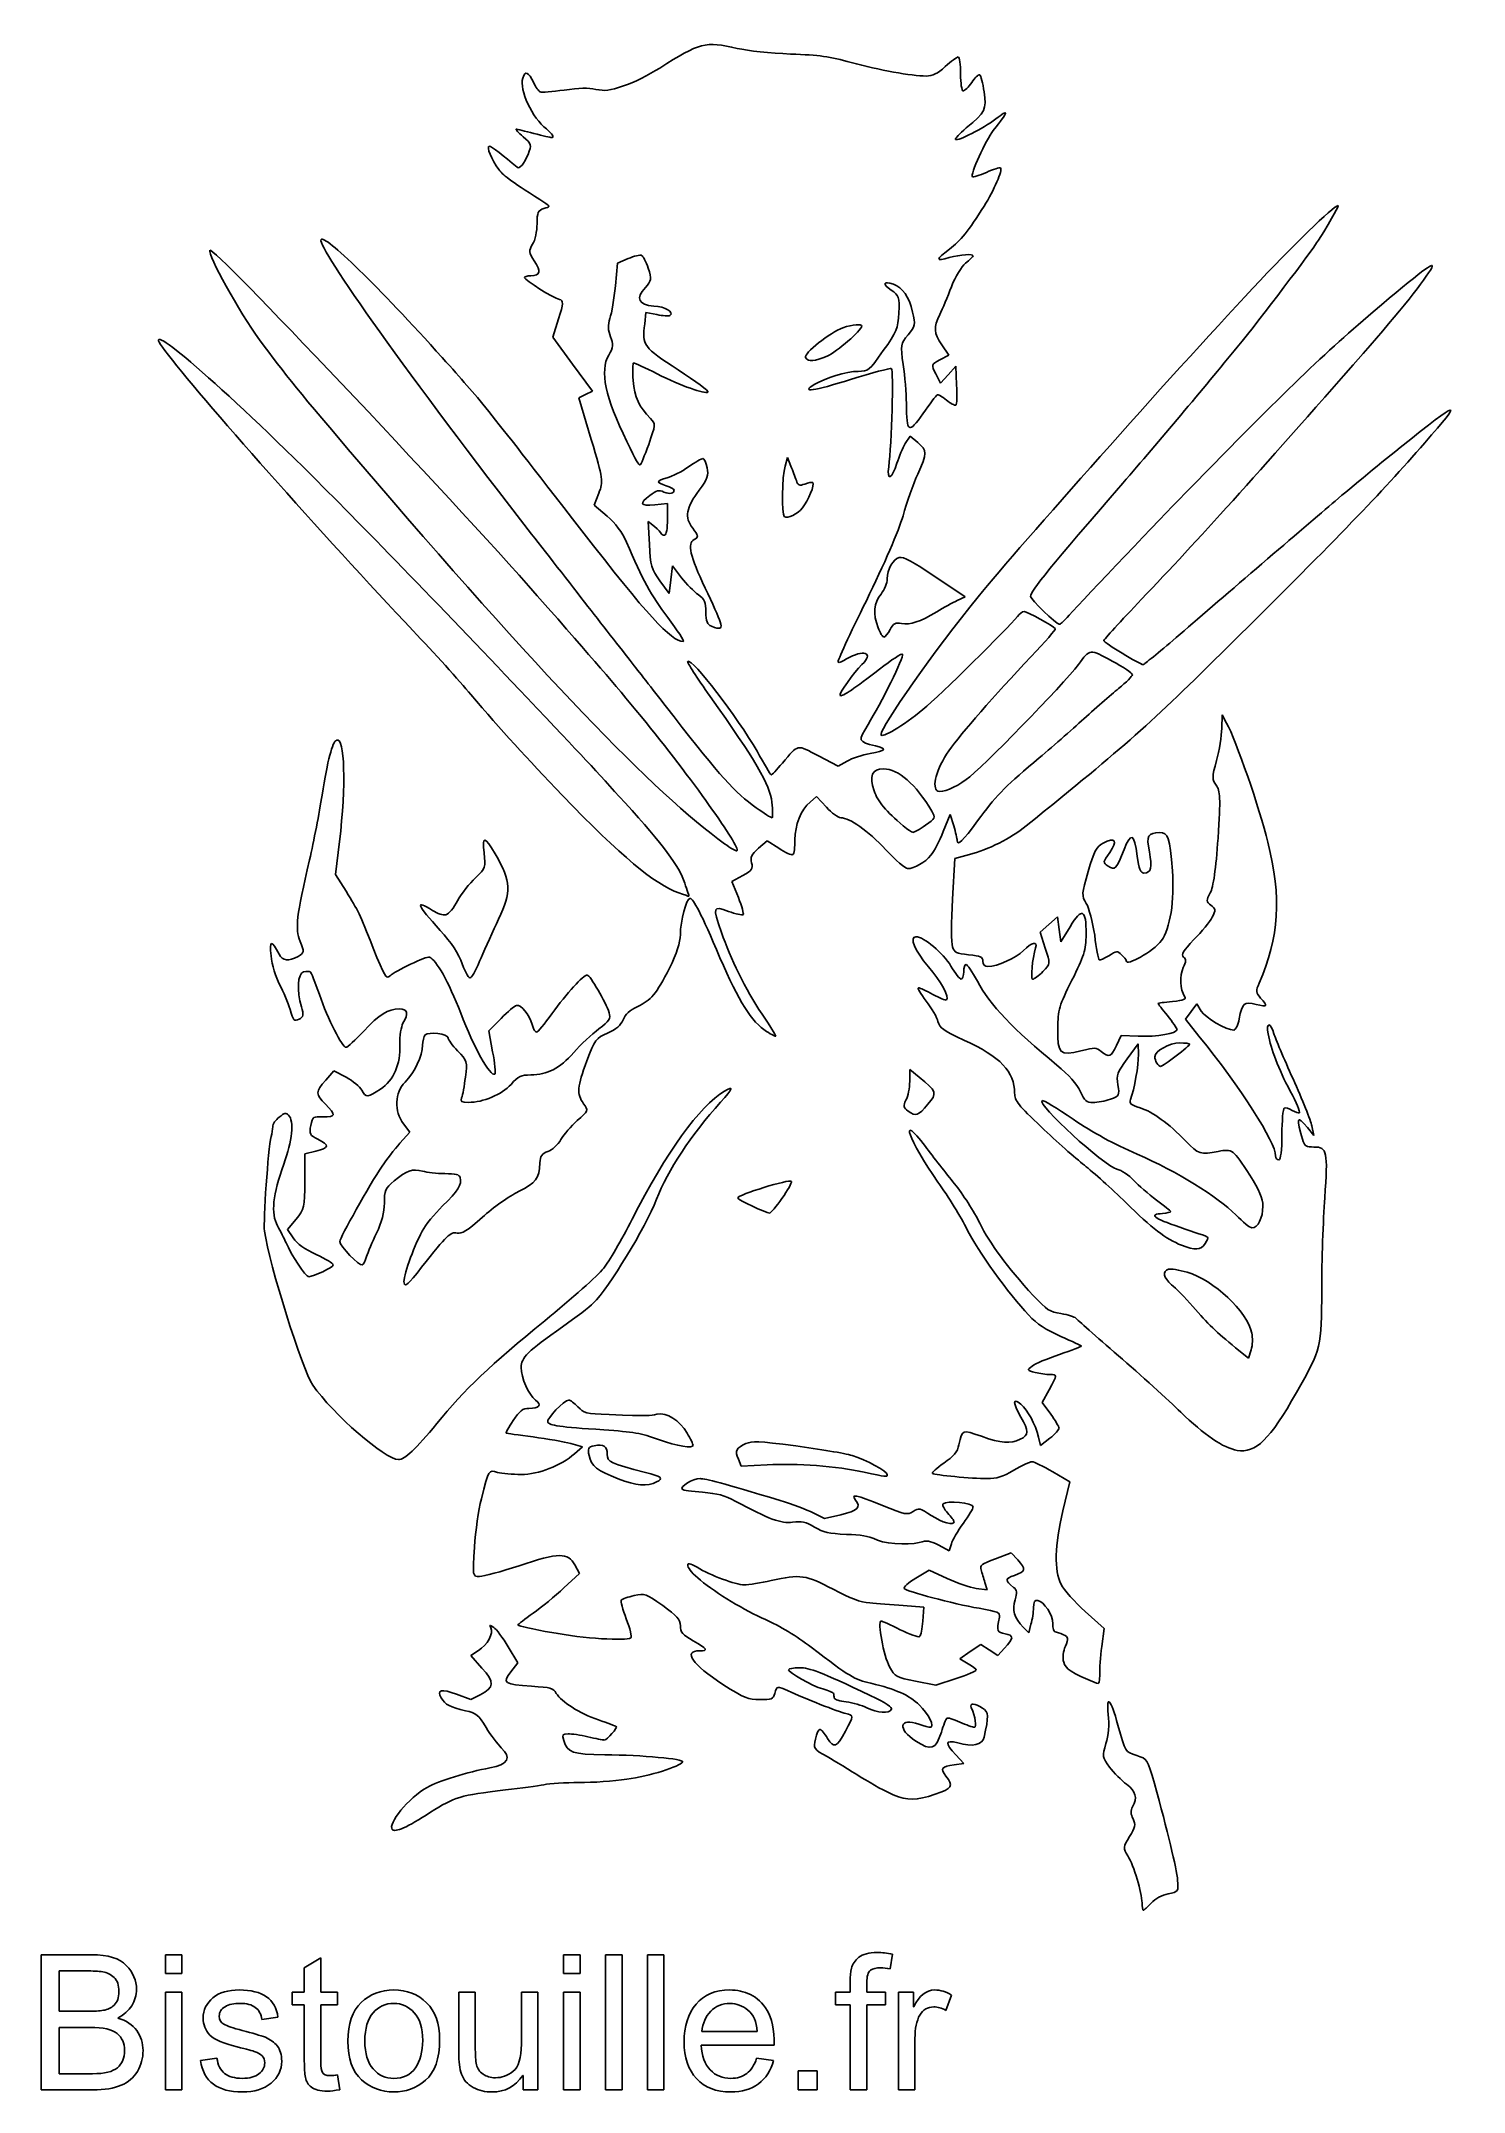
# Model space of a CAD drawing. Extents: x 26 to 570, y 38 to 821.
import ezdxf

# ---------------------------------------------------------------- set-up
doc = ezdxf.new("R2010")
doc.units = 0
doc.layers.get('0').update_dxf_attribs({"linetype": 'CONTINUOUS'})

msp = doc.modelspace()

# ---------------------------------------------------------------- linework, layer by layer
at = {"color": 7}
for p, q in [((246.24, 736.48), (245.44, 727.76)), ((250.32, 738.16), (246.24, 736.48)), ((221.6, 708.16), (223.76, 715.12)), ((256.64, 713.28), (257.12, 717.6)), ((257.12, 717.6), (261.28, 716.8)), ((229.12, 697.92), (221.6, 708.16)), ((370.08, 705.2), (372.72, 701.28)), ((236.72, 687.6), (229.12, 697.92)), ((326.32, 700.96), (326.32, 700.96)), ((372.72, 701.28), (369.36, 699.52)), ((372.48, 693.84), (375.44, 697.12)), ((375.44, 697.12), (375.76, 689.92)), ((367.84, 694.16), (369.6, 690.64)), ((369.6, 690.64), (372.48, 693.84)), ((231.52, 684.96), (234.08, 686.32)), ((236.24, 669.12), (231.52, 684.96)), ((234.08, 686.32), (236.72, 687.6)), ((258.16, 667.2), (258.16, 667.2)), ((356.16, 667.52), (358, 670.32)), ((358, 670.32), (360.88, 667.92)), ((311.2, 662.24), (310.24, 658.96)), ((312.48, 658.96), (311.2, 662.24)), ((237.36, 644), (239.12, 648.64)), ((242.24, 639.84), (237.36, 644)), ((260.56, 644.16), (265.36, 644.64)), ((265.36, 644.64), (265.36, 638.64)), ((316.88, 642.96), (316.88, 642.96)), ((260.4, 635.84), (257.92, 637.84)), ((257.92, 637.84), (258.4, 628.96)), ((266.56, 615.52), (267.2, 620.8)), ((267.2, 620.8), (270.72, 616.32)), ((262.4, 615.12), (265.92, 610.24)), ((265.92, 610.24), (266.56, 615.52)), ((367.44, 616.72), (379.04, 608.96)), ((379.04, 608.96), (376, 607.6)), ((285.44, 599.52), (285.44, 599.52)), ((345.76, 597.2), (345.76, 597.2)), ((477.04, 558.72), (477.12, 564)), ((477.12, 564), (478.88, 560.8)), ((330.48, 544.32), (322.96, 548.24)), ((333.92, 546.24), (330.48, 544.32)), ((319.84, 530.64), (322.24, 532.72)), ((322.24, 532.72), (326, 528.64)), ((299.2, 528.48), (299.2, 528.48)), ((370.64, 519.36), (373.28, 525.84)), ((373.28, 525.84), (374.64, 521.6)), ((355.36, 521.6), (355.36, 521.6)), ((140.08, 515.6), (138.56, 502.96)), ((287.12, 514.72), (287.12, 514.72)), ((300.08, 512.96), (303.36, 515.84)), ((303.36, 515.84), (307.84, 512.96)), ((380.64, 510.56), (375.04, 509.12)), ((138.56, 502.96), (142.56, 496.56)), ((289.92, 500.32), (294.08, 502.56)), ((375.04, 509.12), (374.16, 493.52)), ((269.68, 495.92), (269.68, 495.92)), ((292.4, 494.16), (289.92, 500.32)), ((410.96, 483.84), (414.32, 486.8)), ((414.32, 486.8), (414.96, 482)), ((407.6, 480.88), (410.96, 483.84)), ((409.6, 474.88), (407.6, 480.88)), ((414.96, 482), (415.52, 477.2)), ((415.52, 477.2), (419.12, 483.04)), ((440.48, 470.08), (440.48, 470.08)), ((186.96, 468.8), (186.96, 468.8)), ((197.04, 443.28), (201.76, 448)), ((465.36, 450.64), (463.2, 447.68)), ((463.2, 447.68), (468.32, 441.28)), ((467.44, 453.6), (465.36, 450.64)), ((469.2, 450.8), (467.44, 453.6)), ((198.56, 435.28), (197.04, 443.28)), ((436.8, 437.6), (438.64, 441.44)), ((438.64, 441.44), (445.12, 441.2)), ((445.12, 438.24), (440.88, 432.56)), ((445.2, 434.16), (445.12, 438.24)), ((459.6, 433.68), (459.6, 433.68)), ((134.8, 424.48), (137.92, 428)), ((137.92, 428), (142.64, 425.52)), ((361.44, 425.6), (357.84, 428.48)), ((357.84, 428.48), (357.84, 423.92)), ((364.8, 415.2), (364.8, 415.2)), ((164.48, 407.76), (166.88, 404.56)), ((166.88, 404.56), (163.12, 400.32)), ((512.24, 403.28), (509.76, 406.32)), ((511.44, 406.96), (512.24, 403.28)), ((126.8, 396.32), (131.04, 397.36)), ((126.8, 385.84), (126.8, 396.32)), ((309.04, 379.28), (309.04, 379.28)), ((120.16, 367.44), (123.52, 371.36)), ((122.4, 364.16), (120.16, 367.44)), ((470.72, 362), (470.72, 362)), ((482.32, 322.24), (487.2, 318.24)), ((487.2, 318.24), (488.24, 321.44)), ((488.48, 327.84), (488.48, 327.84)), ((411.12, 306.16), (408.48, 301.28)), ((408.48, 301.28), (411.68, 296.88)), ((232.88, 284.4), (228.4, 285.6)), ((229.84, 281.76), (232.88, 284.4)), ((275.12, 285.04), (275.12, 285.04)), ((407.84, 284.88), (407.04, 288.08)), ((411.36, 287.68), (407.84, 284.88)), ((292.4, 279.68), (293.44, 276.96)), ((293.44, 276.96), (303.44, 277.52)), ((412.48, 274.8), (418.96, 270.96)), ((261.2, 270.96), (261.2, 270.96)), ((349.28, 273.68), (349.28, 273.68)), ((418.96, 270.96), (416.32, 259.92)), ((325.36, 257.04), (320.96, 259.2)), ((331.52, 258.48), (325.36, 257.04)), ((378.32, 255.2), (378.32, 255.2)), ((368.96, 246.8), (372.96, 244.64)), ((372.96, 244.64), (373.76, 247.28)), ((396.64, 243.92), (390.56, 241.6)), ((399.12, 241.2), (396.64, 243.92)), ((225.76, 230.48), (231.68, 236)), ((231.68, 236), (229.92, 239.28)), ((365.28, 237.28), (360.16, 234.24)), ((372.16, 234.08), (365.28, 237.28)), ((387.36, 229.76), (383.2, 230.32)), ((386.56, 232.56), (387.36, 229.76)), ((363.28, 223.12), (355.36, 223.76)), ((362.88, 217.84), (363.28, 223.12)), ((424.88, 221.52), (432.16, 215.04)), ((403.28, 213.36), (401.2, 215.52)), ((404.16, 216.64), (403.28, 213.36)), ((432.16, 215.04), (431.2, 208.08)), ((190.24, 204.72), (193.12, 206.56)), ((194.48, 199.92), (190.24, 204.72)), ((204.48, 208), (208.24, 201.84)), ((380.96, 206.16), (376.96, 203.36)), ((385.04, 208.88), (380.96, 206.16)), ((388.24, 206.8), (385.04, 208.88)), ((391.52, 204.72), (388.24, 206.8)), ((394, 207.44), (391.52, 204.72)), ((208.24, 201.84), (205.52, 198.48)), ((375.6, 195.92), (367.84, 193.36)), ((376.96, 203.36), (380.16, 201.52)), ((184.8, 189.92), (190.24, 187.84)), ((190.24, 187.84), (193.76, 189.68)), ((367.84, 193.36), (360.08, 194.88)), ((350.88, 184.16), (350.88, 184.16)), ((375.44, 166.72), (378.48, 163.44)), ((378.48, 163.44), (374.8, 162.96)), ((351.52, 151.52), (351.52, 151.52)), ((160.24, 138.24), (160.24, 138.24)), ((446.56, 110.24), (446.56, 110.24)), ((26.08, 38.8), (26.08, 90.4)), ((26.08, 90.4), (45.44, 90.4)), ((73.6, 83.2), (73.6, 90.4)), ((73.6, 90.4), (79.92, 90.4)), ((79.92, 90.4), (79.92, 83.2)), ((126.64, 85.44), (132.96, 89.28)), ((132.96, 89.28), (132.96, 76.16)), ((225.68, 83.2), (225.68, 90.4)), ((225.68, 90.4), (232, 90.4)), ((232, 90.4), (232, 83.2)), ((241.68, 38.8), (241.68, 90.4)), ((241.68, 90.4), (248, 90.4)), ((248, 90.4), (248, 38.8)), ((257.68, 38.8), (257.68, 90.4)), ((257.68, 90.4), (264, 90.4)), ((264, 90.4), (264, 38.8)), ((351.28, 90.64), (350.32, 85.04)), ((351.28, 90.64), (351.28, 90.64)), ((43.2, 84.24), (32.96, 84.24)), ((32.96, 84.24), (32.96, 68.8)), ((79.92, 83.2), (73.6, 83.2)), ((79.92, 83.2), (79.92, 83.2)), ((126.64, 76.16), (126.64, 85.44)), ((232, 83.2), (225.68, 83.2)), ((232, 83.2), (232, 83.2)), ((335.12, 76.16), (335.12, 80.16)), ((341.44, 79.68), (341.44, 76.16)), ((73.6, 38.8), (73.6, 76.16)), ((73.6, 76.16), (79.92, 76.16)), ((79.92, 76.16), (79.92, 38.8)), ((122, 71.28), (122, 76.16)), ((122, 76.16), (126.64, 76.16)), ((126.64, 71.28), (122, 71.28)), ((126.64, 49.76), (126.64, 71.28)), ((132.96, 76.16), (139.28, 76.16)), ((139.28, 71.28), (132.96, 71.28)), ((132.96, 71.28), (132.96, 49.44)), ((139.28, 76.16), (139.28, 71.28)), ((160.8, 76.96), (160.8, 76.96)), ((185.6, 53.04), (185.6, 76.16)), ((185.6, 76.16), (191.92, 76.16)), ((191.92, 76.16), (191.92, 55.44)), ((209.52, 56.24), (209.52, 76.16)), ((209.52, 76.16), (215.84, 76.16)), ((215.84, 76.16), (215.84, 38.8)), ((225.68, 38.8), (225.68, 76.16)), ((225.68, 76.16), (232, 76.16)), ((232, 76.16), (232, 38.8)), ((329.44, 71.28), (329.44, 76.16)), ((329.44, 76.16), (335.12, 76.16)), ((335.12, 71.28), (329.44, 71.28)), ((335.12, 38.8), (335.12, 71.28)), ((341.44, 76.16), (348.64, 76.16)), ((348.64, 71.28), (341.44, 71.28)), ((341.44, 71.28), (341.44, 38.8)), ((348.64, 76.16), (348.64, 71.28)), ((353.52, 38.8), (353.52, 76.16)), ((353.52, 76.16), (359.28, 76.16)), ((359.28, 76.16), (359.28, 70.48)), ((373.84, 74.96), (371.68, 69.12)), ((373.84, 74.96), (373.84, 74.96)), ((32.96, 68.8), (44.08, 68.8)), ((32.96, 68.8), (32.96, 68.8)), ((55.36, 66.24), (55.36, 66.24)), ((116.56, 66.56), (110.4, 65.68)), ((110.4, 65.68), (110.4, 65.68)), ((359.28, 70.48), (359.44, 70.48)), ((44.88, 62.64), (32.96, 62.64)), ((32.96, 62.64), (32.96, 44.96)), ((306.08, 55.92), (278.16, 55.92)), ((278.48, 61.12), (299.6, 61.12)), ((299.6, 61.12), (299.6, 61.12)), ((306.08, 55.92), (306.08, 55.92)), ((359.84, 58.4), (359.84, 38.8)), ((86.96, 50), (93.28, 50.96)), ((299.36, 50.88), (305.84, 50.08)), ((32.96, 44.96), (45.76, 44.96)), ((32.96, 44.96), (32.96, 44.96)), ((139.28, 44.56), (140.16, 38.88)), ((160.8, 43.2), (160.8, 43.2)), ((210.24, 44.32), (210.08, 44.32)), ((210.24, 38.8), (210.24, 44.32)), ((315.28, 38.8), (315.28, 46.08)), ((315.28, 46.08), (322.48, 46.08)), ((322.48, 46.08), (322.48, 38.8)), ((45.84, 38.8), (26.08, 38.8)), ((79.92, 38.8), (73.6, 38.8)), ((79.92, 38.8), (79.92, 38.8)), ((140.16, 38.88), (140.16, 38.88)), ((215.84, 38.8), (210.24, 38.8)), ((215.84, 38.8), (215.84, 38.8)), ((232, 38.8), (225.68, 38.8)), ((232, 38.8), (232, 38.8)), ((248, 38.8), (241.68, 38.8)), ((248, 38.8), (248, 38.8)), ((264, 38.8), (257.68, 38.8)), ((264, 38.8), (264, 38.8)), ((322.48, 38.8), (315.28, 38.8)), ((322.48, 38.8), (322.48, 38.8)), ((341.44, 38.8), (335.12, 38.8)), ((359.84, 38.8), (353.52, 38.8))]:
    msp.add_line(p, q, dxfattribs=at)
for points in [[(262.4, 810.96), (277.68, 820.72), (279.68, 821.28), (292, 818.48)], [(292, 818.48), (296.16, 817.52), (304.48, 816.64), (312.32, 816.32)], [(312.32, 816.32), (323.44, 815.92), (327.2, 815.36), (335.52, 813.04)], [(371.44, 811.52), (373.6, 813.52), (375.84, 815.12), (376.32, 815.2)], [(376.32, 815.2), (376.8, 815.2), (377.28, 812.32), (377.28, 808.72)], [(219.12, 787.68), (213.68, 791.84), (208.64, 802.72), (210.08, 807.12)], [(210.08, 807.12), (211.04, 810.08), (212.24, 809.6), (214.24, 805.28)], [(248.56, 804.16), (252.16, 805.28), (258.32, 808.4), (262.4, 810.96)], [(335.52, 813.04), (346, 810.24), (358.56, 807.92), (364.16, 807.92)], [(364.16, 807.92), (366.64, 807.92), (368.4, 808.8), (371.44, 811.52)], [(377.28, 808.72), (377.28, 805.12), (377.68, 802.24), (378.24, 802.24)], [(381.52, 805.44), (382.64, 807.2), (384.08, 808.48), (384.56, 808.32)], [(384.56, 808.32), (385.04, 808.08), (385.76, 805.2), (386.24, 801.84)], [(214.24, 805.28), (215.04, 803.6), (216.16, 802.08), (216.72, 801.84)], [(216.72, 801.84), (217.28, 801.6), (221.36, 801.92), (225.84, 802.56)], [(225.84, 802.56), (231.76, 803.36), (234.96, 803.44), (238, 802.8)], [(238, 802.8), (241.52, 802.08), (243.04, 802.32), (248.56, 804.16)], [(378.24, 802.24), (378.8, 802.24), (380.32, 803.68), (381.52, 805.44)], [(386.24, 801.84), (387.2, 795.04), (386.8, 794.24), (379.44, 788.08)], [(375.36, 783.68), (376.4, 783.04), (385.76, 787.76), (390.72, 791.52)], [(390.72, 791.52), (395.84, 795.44), (395.68, 794.64), (389.76, 787.12)], [(210.24, 784.72), (208.4, 786.32), (207.2, 787.6), (207.52, 787.6)], [(207.52, 787.6), (207.84, 787.6), (210.96, 786.88), (214.32, 786)], [(212.08, 778), (213.52, 781.6), (213.44, 781.92), (210.24, 784.72)], [(214.32, 786), (217.76, 785.12), (220.72, 784.4), (221.04, 784.4)], [(221.04, 784.4), (222.32, 784.4), (221.44, 785.84), (219.12, 787.68)], [(379.44, 788.08), (376.88, 785.92), (375.04, 783.92), (375.36, 783.68)], [(389.76, 787.12), (386.88, 783.52), (380.88, 770.08), (381.76, 769.44)], [(200.96, 772.16), (198.16, 775.84), (196, 781.12), (197.28, 781.12)], [(197.28, 781.12), (198, 781.12), (202.96, 777.36), (207.92, 773.04)], [(207.92, 773.04), (208.8, 772.24), (210.64, 774.48), (212.08, 778)], [(218.88, 759.28), (206.08, 767.36), (202.88, 769.68), (200.96, 772.16)], [(381.76, 769.44), (382.08, 769.2), (384.48, 770), (387.12, 771.12)], [(392.56, 772.8), (393.44, 772.16), (390, 764.16), (386.24, 758.24)], [(387.12, 771.12), (389.76, 772.32), (392.16, 773.04), (392.56, 772.8)], [(215.52, 751.44), (215.52, 755.84), (215.92, 756.64), (218.16, 757.28)], [(218.16, 757.28), (220.48, 758), (220.56, 758.16), (218.88, 759.28)], [(386.24, 758.24), (380.32, 748.8), (377.2, 744.96), (373.04, 741.76)], [(488.88, 726.88), (503.52, 742.56), (519.84, 758.4), (521.36, 758.4)], [(521.36, 758.4), (521.92, 758.4), (519.6, 754.4), (514, 745.28)], [(213.44, 632.96), (167.52, 692), (131.52, 742.4), (133.04, 745.44)], [(133.04, 745.44), (134.24, 747.68), (155.28, 727.2), (179.28, 700.4)], [(213.84, 743.68), (214.8, 745.2), (215.52, 748.72), (215.52, 751.44)], [(514, 745.28), (510.96, 740.48), (492.08, 715.6), (482.96, 704.4)], [(109.52, 707.2), (101.84, 717.76), (89.68, 739.68), (90.56, 741.44)], [(90.56, 741.44), (91.52, 743.28), (182, 647.68), (215.6, 609.44)], [(214.48, 737.28), (212.32, 740.56), (212.24, 741.12), (213.84, 743.68)], [(213.12, 731.6), (216.8, 731.6), (217.12, 733.28), (214.48, 737.28)], [(255.44, 739.44), (254.88, 739.68), (252.56, 739.12), (250.32, 738.16)], [(258, 734.48), (257.12, 736.96), (256, 739.2), (255.44, 739.44)], [(373.04, 741.76), (367.68, 737.68), (367.6, 737.04), (372.96, 738.56)], [(372.96, 738.56), (377.28, 739.76), (382.08, 740.08), (382.08, 739.2)], [(379.2, 736.48), (377.6, 735.12), (375.28, 731.28), (373.76, 727.44)], [(382.08, 739.2), (382.08, 738.96), (380.8, 737.68), (379.2, 736.48)], [(534.8, 717.84), (552.72, 733.04), (558.8, 737.68), (557.2, 734.72)], [(210.72, 730.88), (210.72, 731.28), (211.76, 731.6), (213.12, 731.6)], [(224.08, 722.56), (221.84, 723.04), (210.72, 730), (210.72, 730.88)], [(256.88, 727.12), (259.28, 729.76), (259.36, 730.32), (258, 734.48)], [(351.6, 728.4), (347.68, 729.76), (347.28, 728.56), (350.8, 726.16)], [(557.2, 734.72), (554.88, 730.24), (545.12, 718.08), (531.04, 702)], [(223.76, 715.12), (225.6, 721.2), (225.6, 722.16), (224.08, 722.56)], [(245.44, 727.76), (244.96, 722.96), (244, 717.36), (243.36, 715.36)], [(260.08, 720.08), (254.24, 720.4), (253.04, 723.04), (256.88, 727.12)], [(350.8, 726.16), (353.76, 724.08), (354, 723.44), (353.68, 717.44)], [(358.96, 717.76), (357.52, 723.76), (355.12, 727.12), (351.6, 728.4)], [(373.76, 727.44), (372.32, 723.68), (370.4, 718.96), (369.36, 716.88)], [(384, 609.04), (400.8, 629.6), (456.4, 692.08), (488.88, 726.88)], [(73.36, 703.04), (62, 718.08), (92.48, 692.08), (129.76, 655.04)], [(243.36, 715.36), (242.48, 712.8), (242.56, 710.72), (243.6, 708.32)], [(269.44, 695.68), (256.08, 704.32), (255.6, 704.96), (256.64, 713.28)], [(266.24, 716.48), (268.08, 717.68), (264.4, 719.84), (260.08, 720.08)], [(261.28, 716.8), (263.52, 716.32), (265.76, 716.16), (266.24, 716.48)], [(339.52, 712.32), (339.6, 713.36), (336.08, 713.04), (332.32, 711.76)], [(353.68, 717.44), (353.36, 711.6), (352.8, 710.08), (347.76, 703.04)], [(357.2, 709.04), (359.92, 712.4), (360.08, 712.96), (358.96, 717.76)], [(369.36, 716.88), (366.88, 711.84), (367.04, 709.84), (370.08, 705.2)], [(460.16, 645.6), (499.92, 686.4), (514.16, 700.16), (534.8, 717.84)], [(147.44, 660.56), (124.64, 687.28), (119.44, 693.68), (109.52, 707.2)], [(243.6, 708.32), (244.8, 705.52), (244.64, 704.32), (242.88, 701.28)], [(332.32, 711.76), (327.44, 710.08), (317.2, 701.92), (318.08, 700.4)], [(326.32, 700.96), (330, 702.64), (339.44, 710.72), (339.52, 712.32)], [(355.36, 697.68), (354.24, 705.2), (354.32, 705.68), (357.2, 709.04)], [(168.16, 596.08), (134.56, 631.52), (86.64, 685.6), (73.36, 703.04)], [(179.28, 700.4), (195.12, 682.72), (193.2, 685.04), (232.64, 634.24)], [(242.88, 701.28), (239.44, 695.28), (241.52, 685.28), (249.84, 668.32)], [(252.24, 691.6), (252, 695.36), (252, 698.32), (252.4, 698.32)], [(252.4, 698.32), (252.8, 698.32), (256.8, 696.48), (261.36, 694.16)], [(318.08, 700.4), (319.12, 698.64), (321.52, 698.88), (326.32, 700.96)], [(347.76, 703.04), (342.32, 695.36), (342, 695.12), (338.16, 695.12)], [(356.56, 682.88), (356.56, 686.72), (356, 693.36), (355.36, 697.68)], [(369.36, 699.52), (366, 697.76), (366, 697.68), (367.84, 694.16)], [(482.96, 704.4), (470.16, 688.8), (452.8, 668.08), (439.28, 652.48)], [(531.04, 702), (489.6, 654.72), (468.08, 630.88), (446.4, 608.08)], [(258.88, 677.12), (254.4, 681.68), (252.8, 685.2), (252.24, 691.6)], [(261.36, 694.16), (270.64, 689.52), (279.52, 686.4), (280.8, 687.2)], [(280.8, 687.2), (281.28, 687.52), (276.16, 691.36), (269.44, 695.68)], [(321.36, 690.08), (316.16, 686.88), (320.88, 687.52), (335.6, 692.08)], [(338.16, 695.12), (333.68, 695.12), (325.52, 692.64), (321.36, 690.08)], [(335.6, 692.08), (343.44, 694.56), (350.32, 696.4), (350.8, 696.16)], [(350.8, 696.16), (351.76, 695.76), (350.96, 667.2), (349.84, 658.72)], [(375.76, 689.92), (376, 685.92), (375.84, 682.48), (375.44, 682.24)], [(362.88, 678.96), (357.36, 671.12), (356.64, 671.6), (356.56, 682.88)], [(368.24, 686.08), (367.92, 685.84), (365.44, 682.64), (362.88, 678.96)], [(371.84, 684.16), (370.24, 685.52), (368.64, 686.4), (368.24, 686.08)], [(375.44, 682.24), (375.04, 682), (373.44, 682.88), (371.84, 684.16)], [(545.12, 666), (568.4, 684.64), (569.52, 684.88), (554.56, 667.84)], [(258.16, 667.2), (260.8, 674.64), (260.88, 675.04), (258.88, 677.12)], [(239.12, 648.64), (240.88, 653.12), (240.8, 653.76), (236.24, 669.12)], [(249.84, 668.32), (253.52, 660.64), (254.24, 659.36), (254.96, 659.36)], [(254.96, 659.36), (255.12, 659.36), (256.56, 662.88), (258.16, 667.2)], [(352.96, 660), (353.76, 662.56), (355.2, 665.92), (356.16, 667.52)], [(360.88, 667.92), (364.56, 664.88), (364.56, 664), (360.88, 655.84)], [(554.56, 667.84), (536.8, 647.52), (523.12, 633.36), (479.68, 590.24)], [(519.2, 644.64), (524.72, 649.44), (536.4, 659.04), (545.12, 666)], [(287.12, 514.72), (260.72, 533.6), (216, 580.32), (147.44, 660.56)], [(273.36, 658.64), (270.8, 656.88), (267.12, 654.96), (265.2, 654.48)], [(278.88, 661.84), (278.4, 661.84), (275.92, 660.4), (273.36, 658.64)], [(277.44, 649.76), (280.64, 654), (281.12, 655.44), (280.48, 658.32)], [(280.48, 658.32), (280.08, 660.24), (279.36, 661.84), (278.88, 661.84)], [(310.24, 658.96), (309.12, 655.04), (308.88, 640.4), (309.92, 639.68)], [(314.56, 653.44), (314.08, 654.72), (313.2, 657.2), (312.48, 658.96)], [(349.84, 658.72), (349.04, 653.04), (351.12, 653.92), (352.96, 660)], [(129.76, 655.04), (149.6, 635.28), (181.84, 602.08), (211.68, 570.48)], [(265.2, 654.48), (260.96, 653.28), (260.88, 652.64), (264.8, 651.44)], [(264.8, 651.44), (266.48, 650.88), (267.84, 650.16), (267.84, 649.76)], [(317.84, 652.08), (315.6, 651.36), (315.2, 651.52), (314.56, 653.44)], [(316.88, 642.96), (319.04, 645.68), (321.68, 652.08), (320.88, 652.64)], [(320.88, 652.64), (320.56, 652.8), (319.2, 652.64), (317.84, 652.08)], [(360.88, 655.84), (359.28, 652.24), (356.72, 645.04), (355.28, 639.92)], [(439.28, 652.48), (411.92, 620.96), (404, 611.2), (404, 609.2)], [(258.64, 647.76), (254.4, 644.48), (254.8, 643.68), (260.56, 644.16)], [(264, 649.04), (261.92, 649.92), (261.2, 649.68), (258.64, 647.76)], [(267.84, 649.76), (267.84, 648.4), (266.32, 648.16), (264, 649.04)], [(274.96, 635.28), (271.76, 639.44), (272.4, 642.96), (277.44, 649.76)], [(309.92, 639.68), (311.2, 638.8), (315.12, 640.64), (316.88, 642.96)], [(417.92, 601.12), (420.8, 604.4), (450.96, 636.16), (460.16, 645.6)], [(459.6, 593.44), (474.88, 606.64), (506.16, 633.52), (519.2, 644.64)], [(249.68, 629.92), (248, 633.76), (245.52, 637.04), (242.24, 639.84)], [(262.96, 633.2), (262.88, 633.52), (261.76, 634.72), (260.4, 635.84)], [(265.36, 638.64), (265.36, 635.12), (264.88, 632.56), (264.16, 632.56)], [(275.52, 630.88), (277.28, 631.84), (277.2, 632.24), (274.96, 635.28)], [(355.28, 639.92), (353.68, 634.32), (348.08, 621.36), (341.28, 607.52)], [(236.16, 603.76), (229.92, 611.84), (219.68, 624.96), (213.44, 632.96)], [(232.64, 634.24), (257.44, 602.16), (266.72, 592), (271.36, 592)], [(265.44, 601.12), (259.04, 609.68), (255.84, 615.44), (249.68, 629.92)], [(258.4, 628.96), (258.8, 621.12), (259.28, 619.44), (262.4, 615.12)], [(264.16, 632.56), (263.52, 632.56), (262.96, 632.88), (262.96, 633.2)], [(279.76, 612.32), (273.92, 624.64), (272.8, 629.36), (275.52, 630.88)], [(349.28, 615.84), (349.28, 619.52), (351.44, 623.44), (353.84, 624.08)], [(353.84, 624.08), (355.28, 624.4), (359.2, 622.32), (367.44, 616.72)], [(270.72, 616.32), (272.56, 613.92), (275.44, 610.96), (277.04, 609.84)], [(285.44, 599.52), (284.96, 600.96), (282.48, 606.72), (279.76, 612.32)], [(346.88, 610.08), (348.16, 611.76), (349.28, 614.32), (349.28, 615.84)], [(215.6, 609.44), (238.4, 583.52), (244.08, 576.88), (255.36, 563.2)], [(253.28, 581.84), (250.08, 585.92), (242.4, 595.76), (236.16, 603.76)], [(277.04, 609.84), (279.44, 608.16), (280, 606.88), (280, 603.2)], [(280, 603.2), (280, 599.68), (280.48, 598.4), (282.08, 597.76)], [(341.28, 607.52), (334.96, 594.8), (330.08, 584.24), (330.48, 584)], [(345.76, 597.2), (343.76, 602.56), (344.08, 606.64), (346.88, 610.08)], [(346.88, 556.4), (346.88, 559.6), (367.2, 588.48), (384, 609.04)], [(368.16, 603.28), (361.76, 599.44), (358.16, 598.24), (354.72, 598.88)], [(376, 607.6), (374.32, 606.8), (370.8, 604.88), (368.16, 603.28)], [(401.52, 603.36), (400.88, 603.36), (399.76, 602.56), (398.96, 601.52)], [(413.44, 596.88), (412.88, 597.84), (402.64, 603.36), (401.52, 603.36)], [(404, 609.2), (404, 608.08), (413.76, 598.56), (414.96, 598.56)], [(446.4, 608.08), (438.48, 599.76), (431.92, 592.64), (431.92, 592.24)], [(190.24, 571.68), (185.92, 576.88), (176, 587.84), (168.16, 596.08)], [(271.36, 592), (271.84, 592), (269.2, 596.16), (265.44, 601.12)], [(282.08, 597.76), (285.6, 596.4), (286.32, 596.72), (285.44, 599.52)], [(348, 593.6), (347.52, 593.6), (346.56, 595.28), (345.76, 597.2)], [(350.32, 596.48), (349.52, 594.88), (348.4, 593.6), (348, 593.6)], [(354.72, 598.88), (352.32, 599.28), (351.6, 598.88), (350.32, 596.48)], [(398.96, 601.52), (395.2, 596.8), (369.44, 571.36), (362.88, 566)], [(404.24, 586.24), (409.52, 591.76), (413.68, 596.56), (413.44, 596.88)], [(414.96, 598.56), (415.36, 598.48), (416.64, 599.68), (417.92, 601.12)], [(333.76, 585.28), (340.16, 589.12), (344.4, 587.6), (339.6, 583.12)], [(346.24, 581.36), (350.88, 584.96), (354.96, 587.6), (355.12, 587.12)], [(479.68, 590.24), (448.88, 559.76), (441.12, 552.88), (402.32, 521.52)], [(435.12, 584.48), (426.56, 589.2), (426.8, 589.2), (422.24, 583.12)], [(431.92, 592.24), (431.92, 591.6), (445.84, 583.12), (446.96, 583.12)], [(446.96, 583.12), (447.28, 583.12), (452.96, 587.76), (459.6, 593.44)], [(267.84, 563.2), (262.96, 569.44), (256.4, 577.84), (253.28, 581.84)], [(273.04, 584.4), (272.72, 584.16), (276.56, 578.16), (281.6, 570.96)], [(299.52, 550.08), (292.08, 563.04), (274.8, 585.52), (273.04, 584.4)], [(330.48, 584), (330.8, 583.76), (332.24, 584.32), (333.76, 585.28)], [(339.6, 583.12), (336.56, 580.32), (330.56, 571.76), (331.28, 571.28)], [(331.28, 571.28), (332.08, 570.8), (336.96, 574.08), (346.24, 581.36)], [(355.12, 587.12), (355.68, 586.08), (346.88, 568.24), (341.92, 560.24)], [(372.8, 550.16), (377.76, 557.2), (389.84, 571.04), (404.24, 586.24)], [(422.24, 583.12), (416.4, 575.36), (384.96, 543.12), (379.44, 539.2)], [(442.88, 579.28), (442.88, 579.84), (439.36, 582.16), (435.12, 584.48)], [(423.44, 561.6), (428.32, 566), (434.72, 571.68), (437.6, 574)], [(437.6, 574), (440.56, 576.4), (442.88, 578.8), (442.88, 579.28)], [(225.2, 533.2), (211.36, 547.6), (202.08, 557.76), (190.24, 571.68)], [(211.68, 570.48), (233.2, 547.76), (237.76, 542.88), (249.12, 530.32)], [(281.6, 570.96), (298.96, 546.64), (304.4, 537.28), (305.2, 530.64)], [(362.88, 566), (355.36, 559.76), (346.88, 554.72), (346.88, 556.4)], [(255.36, 563.2), (274.24, 540.16), (293.52, 513.12), (291.84, 512)], [(299.2, 528.48), (291.04, 534.32), (285.36, 540.64), (267.84, 563.2)], [(341.92, 560.24), (338, 553.92), (338.08, 553.76), (344.72, 552.08)], [(405.28, 545.76), (410.32, 550), (418.48, 557.12), (423.44, 561.6)], [(475.04, 546.48), (476.08, 550.32), (476.96, 555.84), (477.04, 558.72)], [(478.88, 560.8), (482.4, 554.4), (491.52, 528.08), (494.64, 515.28)], [(133.44, 533.28), (135.52, 546.56), (137.36, 553.6), (138.96, 554.24)], [(138.96, 554.24), (142.08, 555.6), (142.64, 536.88), (140.08, 515.6)], [(304.88, 541.04), (304.64, 541.2), (302.24, 545.28), (299.52, 550.08)], [(322.96, 548.24), (314.64, 552.72), (315.44, 552.88), (309.2, 545.52)], [(342.72, 549.2), (339.76, 548.64), (335.76, 547.36), (333.92, 546.24)], [(344.72, 552.08), (349.36, 550.96), (348.88, 550.32), (342.72, 549.2)], [(368.64, 534.8), (366, 535.92), (368.08, 543.6), (372.8, 550.16)], [(309.2, 545.52), (307.04, 542.88), (305.12, 540.88), (304.88, 541.04)], [(344.24, 534.88), (342.32, 540.64), (343.44, 543.28), (347.84, 543.28)], [(347.84, 543.28), (353.52, 543.28), (360.16, 537.52), (366.24, 527.2)], [(383.76, 523.44), (390.4, 532.64), (393.84, 536.16), (405.28, 545.76)], [(474.88, 537.04), (473.28, 539.2), (473.28, 540.16), (475.04, 546.48)], [(128.64, 508.56), (130.24, 515.52), (132.4, 526.64), (133.44, 533.28)], [(269.68, 495.92), (260.48, 499.2), (247.6, 509.92), (225.2, 533.2)], [(355.36, 521.6), (348.88, 526.96), (345.6, 530.88), (344.24, 534.88)], [(379.44, 539.2), (375.12, 536.08), (370.24, 534.16), (368.64, 534.8)], [(475.6, 516.88), (476.56, 532.24), (476.48, 535.04), (474.88, 537.04)], [(249.12, 530.32), (264, 514), (269.68, 506.32), (271.92, 499.68)], [(305.28, 524.64), (304.88, 524.64), (302.16, 526.4), (299.2, 528.48)], [(305.2, 530.64), (305.52, 527.36), (305.6, 524.64), (305.28, 524.64)], [(314, 516.16), (314, 521.92), (316.32, 527.68), (319.84, 530.64)], [(326, 528.64), (328, 526.48), (330.56, 524.64), (331.52, 524.64)], [(366.24, 527.2), (367.76, 524.64), (367.68, 524.4), (363.84, 521.76)], [(195.28, 511.2), (194.48, 517.76), (195.6, 517.68), (199.52, 510.88)], [(331.52, 524.64), (334.96, 524.64), (341.76, 519.76), (348.72, 512.4)], [(359.04, 519.04), (358.72, 519.04), (357.04, 520.16), (355.36, 521.6)], [(363.84, 521.76), (361.6, 520.24), (359.44, 518.96), (359.04, 519.04)], [(365.92, 510.32), (367.04, 511.68), (369.2, 515.76), (370.64, 519.36)], [(374.64, 521.6), (375.36, 519.2), (376, 516.64), (376, 515.92)], [(376, 515.92), (376, 513.68), (378.08, 515.68), (383.76, 523.44)], [(402.32, 521.52), (396.48, 516.8), (387.76, 512.4), (380.64, 510.56)], [(431.76, 514.96), (436.32, 517.36), (437.36, 515.76), (434.24, 511.36)], [(439.76, 512.56), (442.4, 519.36), (443.6, 518.72), (444.72, 509.92)], [(449.36, 511.68), (448.16, 517.76), (448.8, 518.96), (453.36, 518.96)], [(453.36, 518.96), (456.56, 518.96), (457.04, 517.44), (458.16, 504.32)], [(192, 501.68), (195.92, 505.44), (196, 505.68), (195.28, 511.2)], [(199.52, 510.88), (205.76, 499.92), (205.92, 496.56), (200.8, 485.92)], [(291.84, 512), (291.6, 511.84), (289.44, 513.04), (287.12, 514.72)], [(297.44, 507.44), (296.88, 509.52), (297.44, 510.64), (300.08, 512.96)], [(307.84, 512.96), (310.32, 511.28), (312.72, 510.24), (313.2, 510.56)], [(313.2, 510.56), (313.68, 510.88), (314, 513.36), (314, 516.16)], [(348.72, 512.4), (352.48, 508.4), (356.24, 505.2), (357.04, 505.2)], [(357.04, 505.2), (359.52, 505.2), (363.84, 507.6), (365.92, 510.32)], [(426, 504.16), (428.24, 511.84), (429.12, 513.6), (431.76, 514.96)], [(434.24, 511.36), (431.6, 507.76), (431.52, 507.52), (433.6, 506.16)], [(433.6, 506.16), (436.24, 504.4), (436.88, 505.04), (439.76, 512.56)], [(444.72, 509.92), (445.36, 505.2), (446, 503.52), (447.28, 503.52)], [(447.28, 503.52), (450.08, 503.52), (450.56, 505.68), (449.36, 511.68)], [(472.64, 495.92), (473.76, 498), (474.8, 505.2), (475.6, 516.88)], [(494.64, 515.28), (499.92, 494.16), (498.96, 479.04), (491.28, 461.52)], [(125.04, 477.44), (123.04, 482.4), (123.6, 486.96), (128.64, 508.56)], [(185.2, 492.96), (186.72, 495.68), (189.76, 499.6), (192, 501.68)], [(294.08, 502.56), (297.68, 504.48), (298.08, 505.12), (297.44, 507.44)], [(425.28, 491.92), (423.44, 494.8), (423.52, 495.6), (426, 504.16)], [(458.16, 504.32), (459.04, 493.2), (457.28, 482.08), (454, 477.76)], [(142.56, 496.56), (147.28, 488.96), (147.6, 488.4), (152.96, 474.88)], [(178.56, 481.6), (169.52, 491.52), (168.64, 493.68), (175.6, 489.2)], [(273.52, 494.64), (273.36, 494.64), (271.68, 495.28), (269.68, 495.92)], [(270.24, 480), (270.24, 485.12), (272.56, 493.84), (273.92, 493.84)], [(271.92, 499.68), (272.88, 496.88), (273.6, 494.64), (273.52, 494.64)], [(273.92, 493.84), (275.28, 493.84), (278.08, 488.24), (285.36, 471.2)], [(294.24, 487.6), (294.56, 487.84), (293.76, 490.8), (292.4, 494.16)], [(374.16, 493.52), (373.68, 484.88), (373.68, 476.72), (374.16, 475.36)], [(472.88, 491.2), (471.04, 492.56), (471.04, 493.04), (472.64, 495.92)], [(175.6, 489.2), (177.44, 488), (179.68, 487.28), (180.72, 487.6)], [(180.72, 487.6), (181.76, 487.84), (183.76, 490.24), (185.2, 492.96)], [(200.8, 485.92), (198.72, 481.52), (195.76, 474.88), (194.16, 471.2)], [(286, 480.8), (282.56, 490.96), (282.56, 490.96), (288.64, 488.88)], [(288.64, 488.88), (291.36, 487.92), (293.84, 487.36), (294.24, 487.6)], [(419.12, 483.04), (423.6, 490.56), (425.28, 489.76), (425.2, 480.16)], [(428.48, 479.76), (427.76, 484.72), (426.32, 490.24), (425.28, 491.92)], [(466.4, 478.08), (469.36, 481.12), (472.48, 485.04), (473.36, 486.64)], [(473.36, 486.64), (474.8, 489.36), (474.72, 489.84), (472.88, 491.2)], [(113.92, 471.92), (113.36, 478), (114, 478.16), (117.04, 472.48)], [(186.96, 468.8), (185.52, 472.8), (182.8, 476.96), (178.56, 481.6)], [(266.08, 467.2), (268.88, 472.72), (270.24, 476.96), (270.24, 480)], [(301.44, 449.68), (295.2, 459.04), (289.2, 471.12), (286, 480.8)], [(360.24, 479.2), (357.52, 479.2), (359.76, 473.84), (364.96, 467.76)], [(373.6, 468), (370.64, 472.96), (363.2, 479.2), (360.24, 479.2)], [(425.2, 480.16), (425.12, 474), (424.4, 471.68), (419.76, 462.56)], [(430.24, 470.32), (429.92, 470.56), (429.12, 474.8), (428.48, 479.76)], [(462.4, 471.44), (461.36, 472.32), (462.24, 473.76), (466.4, 478.08)], [(117.2, 460.96), (115.76, 463.6), (114.32, 468.56), (113.92, 471.92)], [(117.04, 472.48), (118.4, 469.92), (120.56, 469.68), (124.24, 471.68)], [(124.24, 471.68), (126.64, 473.04), (126.72, 473.28), (125.04, 477.44)], [(152.96, 474.88), (157.2, 464.08), (157.92, 462.8), (159.36, 464.24)], [(159.36, 464.24), (161.28, 466.08), (173.36, 471.84), (174.4, 471.44)], [(174.4, 471.44), (177.12, 470.24), (181.6, 462.24), (186.4, 450)], [(194.16, 471.2), (192.64, 467.44), (190.88, 464), (190.24, 463.6)], [(285.36, 471.2), (292.56, 454.48), (297.44, 446.64), (303.2, 443.04)], [(374.16, 475.36), (374.88, 473.12), (375.6, 472.8), (380.32, 472.32)], [(380.32, 472.32), (385.04, 471.84), (385.76, 471.52), (385.76, 469.84)], [(387.68, 467.84), (391.28, 467.84), (398.48, 471.12), (401.28, 473.92)], [(401.28, 473.92), (404.4, 477.12), (406.72, 477.6), (405.92, 474.96)], [(405.92, 474.96), (404.64, 470.8), (403.92, 462.96), (404.8, 462.96)], [(408.72, 465.92), (411.6, 468.88), (411.6, 468.96), (409.6, 474.88)], [(433.84, 471.92), (432.16, 470.88), (430.48, 470.16), (430.24, 470.32)], [(438.72, 472.32), (437.04, 473.92), (436.96, 473.84), (433.84, 471.92)], [(440.48, 470.08), (440.48, 470.48), (439.68, 471.44), (438.72, 472.32)], [(454, 477.76), (450.72, 473.52), (440.48, 467.68), (440.48, 470.08)], [(462.32, 467.44), (463.44, 469.6), (463.44, 470.64), (462.4, 471.44)], [(126.32, 465.76), (124.08, 465.12), (123.68, 458.72), (125.52, 452.4)], [(128.88, 465.84), (128.64, 466.08), (127.44, 466), (126.32, 465.76)], [(132.4, 457.12), (130.8, 461.76), (129.2, 465.68), (128.88, 465.84)], [(190.24, 463.6), (189.52, 463.12), (188.32, 465.12), (186.96, 468.8)], [(221.2, 449.76), (226.8, 457.6), (233.2, 464.56), (234.72, 464.56)], [(234.72, 464.56), (235.76, 464.56), (241.84, 454.08), (243.04, 450.16)], [(253.76, 452.48), (259.12, 454.96), (261.04, 457.28), (266.08, 467.2)], [(364.96, 467.76), (369.76, 462.24), (373.2, 455.92), (371.92, 455.04)], [(377.52, 462.96), (377.04, 462.96), (375.28, 465.2), (373.6, 468)], [(378.48, 465.84), (378.48, 464.24), (378, 462.96), (377.52, 462.96)], [(379.36, 468.64), (378.88, 468.64), (378.48, 467.36), (378.48, 465.84)], [(383.68, 462.24), (381.76, 465.76), (379.84, 468.64), (379.36, 468.64)], [(414.08, 430.16), (397.36, 443.76), (388.48, 453.2), (383.68, 462.24)], [(385.76, 469.84), (385.76, 468.56), (386.48, 467.84), (387.68, 467.84)], [(404.8, 462.96), (405.36, 462.96), (407.12, 464.32), (408.72, 465.92)], [(419.76, 462.56), (414.96, 453.04), (414.4, 451.2), (414.4, 444.16)], [(462.8, 456.4), (461.12, 458.88), (460.88, 464.48), (462.32, 467.44)], [(121.2, 451.36), (120.4, 453.92), (118.64, 458.24), (117.2, 460.96)], [(142.56, 436.96), (141.12, 436.96), (135.6, 447.76), (132.4, 457.12)], [(361.2, 459.68), (360.64, 459.68), (362, 457.44), (364.16, 454.64)], [(366.72, 457.2), (364.16, 458.56), (361.68, 459.68), (361.2, 459.68)], [(364.16, 454.64), (366.24, 451.84), (368.32, 448.32), (368.64, 446.8)], [(371.92, 455.04), (371.6, 454.88), (369.2, 455.76), (366.72, 457.2)], [(452.64, 453.68), (452.64, 453.84), (455.12, 454.16), (458.16, 454.48)], [(458.16, 454.48), (462.72, 454.96), (463.52, 455.28), (462.8, 456.4)], [(490.16, 453.36), (485.52, 454.48), (484.8, 453.84), (483.68, 447.84)], [(491.28, 461.52), (490, 458.56), (490.08, 457.76), (491.84, 455.76)], [(491.84, 455.76), (494.72, 452.56), (494.56, 452.32), (490.16, 453.36)], [(124.64, 447.68), (122.8, 446.8), (122.4, 447.12), (121.2, 451.36)], [(125.52, 452.4), (126.48, 449.36), (126.32, 448.56), (124.64, 447.68)], [(162.96, 451.6), (158.56, 451.6), (155.36, 449.6), (149.2, 443.04)], [(164.32, 446.16), (166.56, 449.84), (166.08, 451.6), (162.96, 451.6)], [(186.4, 450), (191.36, 436.96), (197.68, 425.6), (199.36, 426.72)], [(201.76, 448), (204.32, 450.56), (206.96, 452.8), (207.68, 452.96)], [(207.68, 452.96), (209.36, 453.36), (212.64, 449.36), (213.6, 445.68)], [(215.28, 442.72), (215.76, 442.72), (218.4, 445.92), (221.2, 449.76)], [(243.04, 450.16), (243.68, 447.92), (243.12, 447.04), (239.12, 444)], [(242.48, 442.4), (245.76, 443.92), (247.52, 445.36), (248.4, 447.52)], [(248.4, 447.52), (249.2, 449.52), (251.04, 451.2), (253.76, 452.48)], [(306.72, 441.2), (306.72, 441.44), (304.32, 445.28), (301.44, 449.68)], [(368.64, 446.8), (369.28, 444.4), (370.72, 443.36), (378.48, 439.76)], [(456.24, 449.12), (454.24, 451.52), (452.64, 453.6), (452.64, 453.68)], [(459.92, 443.76), (459.84, 444.24), (458.24, 446.64), (456.24, 449.12)], [(481.6, 443.52), (478.72, 443.52), (470.8, 448.16), (469.2, 450.8)], [(483.68, 447.84), (483.2, 445.44), (482.32, 443.52), (481.6, 443.52)], [(494.72, 442.08), (493.84, 446.64), (495.68, 446.64), (496.96, 442.08)], [(149.2, 443.04), (146.08, 439.76), (143.12, 436.96), (142.56, 436.96)], [(163.12, 438), (163.04, 441.28), (163.6, 444.88), (164.32, 446.16)], [(172.8, 441.68), (172.24, 441.12), (171.84, 439.36), (171.76, 437.76)], [(181.52, 440.56), (181.52, 442.08), (174.08, 443.04), (172.8, 441.68)], [(185.2, 435.6), (183.2, 437.76), (181.52, 440), (181.52, 440.56)], [(213.6, 445.68), (214.08, 444), (214.8, 442.72), (215.28, 442.72)], [(239.12, 444), (236.48, 442), (232.16, 438), (229.52, 434.96)], [(234.56, 431.84), (237.6, 439.92), (238, 440.48), (242.48, 442.4)], [(303.2, 443.04), (305.12, 441.76), (306.72, 440.96), (306.72, 441.2)], [(378.48, 439.76), (392.48, 433.36), (397.92, 427.68), (397.92, 419.44)], [(414.4, 444.16), (414.32, 434.32), (415.04, 433.6), (423.2, 435.6)], [(445.12, 441.2), (452.32, 440.96), (459.92, 442.24), (459.92, 443.76)], [(460.96, 438.64), (457.04, 438.64), (451.44, 435.52), (451.44, 433.36)], [(464.8, 438.16), (464.8, 438.4), (463.04, 438.64), (460.96, 438.64)], [(468.32, 441.28), (484.16, 421.68), (497.6, 400.64), (497.6, 395.52)], [(503.2, 420.24), (498.56, 428.88), (495.76, 436.16), (494.72, 442.08)], [(496.96, 442.08), (497.44, 440.48), (500.72, 432.72), (504.24, 424.88)], [(155.76, 420.96), (160.8, 424.48), (163.44, 430.56), (163.12, 438)], [(171.76, 437.76), (171.76, 433.68), (168.72, 427.2), (165.12, 423.68)], [(188.16, 425.6), (188.96, 431.44), (188.8, 431.84), (185.2, 435.6)], [(199.36, 426.72), (199.76, 427.04), (199.44, 430.88), (198.56, 435.28)], [(229.52, 434.96), (224.16, 428.88), (219.52, 426.48), (213.12, 426.4)], [(233.28, 415.44), (230.64, 419.2), (230.8, 421.84), (234.56, 431.84)], [(423.2, 435.6), (428.72, 436.96), (428.96, 436.96), (430.96, 435.36)], [(430.96, 435.36), (433.92, 432.96), (434.8, 433.36), (436.8, 437.6)], [(440.88, 432.56), (437.2, 427.52), (436.72, 426.32), (437.36, 422.64)], [(442.16, 417.04), (443.6, 420.88), (445.28, 430.24), (445.2, 434.16)], [(451.44, 433.36), (451.44, 431.84), (452.72, 429.68), (453.68, 429.68)], [(453.68, 429.68), (454.08, 429.68), (456.8, 431.52), (459.6, 433.68)], [(459.6, 433.68), (462.48, 435.92), (464.8, 437.92), (464.8, 438.16)], [(134.72, 415.28), (130.88, 418.96), (130.88, 420), (134.8, 424.48)], [(142.64, 425.52), (145.2, 424.16), (147.84, 421.92), (148.56, 420.64)], [(165.12, 423.68), (161.12, 419.76), (160.88, 412.48), (164.48, 407.76)], [(186.72, 417.68), (187.12, 418.72), (187.76, 422.24), (188.16, 425.6)], [(213.12, 426.4), (209.44, 426.4), (208.4, 425.92), (205.6, 422.8)], [(357.84, 423.92), (357.84, 421.44), (357.2, 418.24), (356.4, 416.8)], [(364.8, 415.2), (368.4, 419.44), (368.16, 420.24), (361.44, 425.6)], [(422.96, 420.16), (421.68, 422.96), (418.64, 426.4), (414.08, 430.16)], [(504.24, 424.88), (507.76, 417.04), (511.04, 408.96), (511.44, 406.96)], [(133.84, 410.4), (138.64, 410.16), (138.8, 411.2), (134.72, 415.28)], [(148.56, 420.64), (150.08, 417.68), (150.96, 417.76), (155.76, 420.96)], [(189.36, 415.92), (186.64, 415.92), (186.24, 416.16), (186.72, 417.68)], [(205.6, 422.8), (202.08, 418.96), (194.88, 415.92), (189.36, 415.92)], [(230.88, 408.96), (235.12, 412.72), (235.2, 412.8), (233.28, 415.44)], [(287.12, 420.24), (277.52, 414.48), (264.8, 396.88), (251.84, 371.28)], [(261.12, 378.96), (265.44, 390.08), (274.32, 403.44), (285.6, 416)], [(285.6, 416), (290.32, 421.28), (290.8, 422.48), (287.12, 420.24)], [(356.4, 416.8), (355.28, 414.64), (355.44, 413.92), (357.28, 412.56)], [(357.28, 412.56), (360.16, 410.48), (361.04, 410.8), (364.8, 415.2)], [(397.92, 419.44), (397.92, 416.56), (399.36, 414.8), (408.16, 406.48)], [(436.96, 390.48), (432, 391.68), (406.32, 415.28), (408.4, 416.64)], [(408.4, 416.64), (408.8, 416.88), (414.08, 413.68), (420.24, 409.52)], [(427.84, 415.92), (425.28, 415.92), (424.56, 416.48), (422.96, 420.16)], [(434.48, 417.12), (432.48, 416.48), (429.52, 415.92), (427.84, 415.92)], [(437.36, 422.64), (438, 418.56), (437.92, 418.32), (434.48, 417.12)], [(445.84, 413.84), (442.24, 414.96), (441.6, 415.52), (442.16, 417.04)], [(506.72, 412), (507.04, 412.16), (505.44, 415.92), (503.2, 420.24)], [(114.56, 406.64), (114.56, 407.6), (115.68, 409.28), (117.04, 410.32)], [(117.04, 410.32), (119.12, 411.92), (119.6, 412.08), (120.64, 411.04)], [(120.64, 411.04), (122.8, 408.88), (122, 401.12), (118.8, 392.32)], [(129.12, 407.12), (129.84, 410.48), (130, 410.64), (133.84, 410.4)], [(224.64, 401.76), (225.76, 403.68), (228.56, 406.88), (230.88, 408.96)], [(363.84, 399.12), (353.36, 412.96), (357.44, 401.36), (368.64, 385.52)], [(420.24, 409.52), (427.76, 404.4), (435.68, 400.08), (444.72, 396.16)], [(463.28, 401.12), (456.64, 408), (450.8, 412.24), (445.84, 413.84)], [(500, 403.6), (500, 408.88), (500.4, 413.44), (500.88, 413.76)], [(500.88, 413.76), (501.28, 414), (502.64, 413.68), (503.92, 412.88)], [(503.92, 412.88), (505.12, 412.16), (506.4, 411.76), (506.72, 412)], [(509.76, 406.32), (505.68, 411.36), (505.36, 410.24), (508.08, 401.04)], [(111.44, 366.8), (110.88, 370.48), (112.8, 398), (114, 402.88)], [(114, 402.88), (114.24, 404), (114.48, 405.68), (114.56, 406.64)], [(131.84, 401.84), (128.72, 403.36), (128.48, 403.92), (129.12, 407.12)], [(131.04, 397.36), (136.24, 398.56), (136.4, 399.6), (131.84, 401.84)], [(163.12, 400.32), (161.04, 397.92), (158, 394), (156.32, 391.52)], [(219.68, 397.2), (221.28, 397.76), (223.52, 399.76), (224.64, 401.76)], [(408.16, 406.48), (413.76, 401.12), (421.12, 394.64), (424.56, 391.92)], [(475.68, 397.2), (468.88, 395.92), (468.08, 396.16), (463.28, 401.12)], [(498.8, 394), (499.52, 394), (500, 397.68), (500, 403.6)], [(508.08, 401.04), (508.64, 399.28), (509.36, 398.88), (512.24, 398.88)], [(118.8, 392.32), (114.56, 380.72), (113.84, 373.52), (116.4, 368.8)], [(208.48, 381.92), (215.2, 385.28), (216.32, 386.8), (216.64, 392.8)], [(216.64, 392.8), (216.72, 395.44), (217.36, 396.32), (219.68, 397.2)], [(374.96, 384.88), (371.84, 388.72), (366.8, 395.12), (363.84, 399.12)], [(424.56, 391.92), (427.92, 389.28), (435.04, 382.88), (440.32, 377.68)], [(444.72, 396.16), (460, 389.52), (475.28, 380.08), (482.4, 372.96)], [(487.68, 388.16), (481.36, 398), (481.04, 398.24), (475.68, 397.2)], [(497.6, 395.52), (497.6, 394.64), (498.16, 394), (498.8, 394)], [(512.24, 398.88), (517.28, 398.88), (517.6, 397.12), (516.32, 379.44)], [(123.52, 371.36), (126.64, 375.12), (126.8, 375.92), (126.8, 385.84)], [(156.32, 391.52), (151.68, 384.64), (140.16, 364.08), (140.16, 362.8)], [(157.2, 377.44), (157.2, 382.16), (157.6, 383.12), (160.96, 385.92)], [(160.96, 385.92), (165.76, 390), (167.92, 390.72), (171.76, 389.68)], [(171.76, 389.68), (173.44, 389.2), (177.28, 388.8), (180.24, 388.72)], [(186.16, 387.2), (186.88, 384.64), (185.28, 382.08), (179.44, 376.4)], [(180.24, 388.72), (184.48, 388.72), (185.76, 388.4), (186.16, 387.2)], [(312.64, 385.76), (312.08, 386.8), (292.16, 380.64), (292.16, 379.44)], [(309.04, 379.28), (311.28, 382.32), (312.88, 385.28), (312.64, 385.76)], [(368.64, 385.52), (372.56, 380), (377.52, 371.92), (379.68, 367.52)], [(384.56, 369.84), (382.48, 374.16), (378.08, 380.96), (374.96, 384.88)], [(443.44, 386.16), (441.6, 388.08), (438.64, 390), (436.96, 390.48)], [(452.08, 378.64), (449.12, 380.88), (445.2, 384.24), (443.44, 386.16)], [(492.72, 376.24), (492.72, 379.28), (491.44, 382.4), (487.68, 388.16)], [(154.24, 366), (156.16, 370), (157.2, 374), (157.2, 377.44)], [(179.44, 376.4), (176.32, 373.36), (172.88, 369.04), (171.68, 366.8)], [(194.64, 372.08), (198.64, 375.68), (204.88, 380.16), (208.48, 381.92)], [(236.96, 339.2), (243.2, 345.44), (256.72, 367.76), (261.12, 378.96)], [(292.16, 379.44), (292.16, 378.8), (302.96, 373.68), (304.4, 373.68)], [(304.4, 373.68), (304.72, 373.68), (306.88, 376.16), (309.04, 379.28)], [(440.32, 377.68), (450.4, 367.84), (455.6, 363.84), (461.68, 361.36)], [(457.52, 374.24), (457.52, 374.48), (455.04, 376.48), (452.08, 378.64)], [(488.56, 368), (490.8, 368), (492.72, 371.84), (492.72, 376.24)], [(516.32, 379.44), (515.76, 371.12), (515.2, 355.36), (515.2, 344.48)], [(116.4, 368.8), (117.52, 366.8), (118.96, 363.92), (119.68, 362.32)], [(185.04, 366), (186.8, 365.6), (188.88, 366.96), (194.64, 372.08)], [(251.84, 371.28), (247.84, 363.52), (242.96, 355.04), (240.88, 352.48)], [(405.12, 342.08), (394.88, 353.28), (388.56, 361.84), (384.56, 369.84)], [(461.04, 368.24), (450.72, 371.76), (449.04, 373.12), (454.4, 373.52)], [(454.4, 373.52), (456.08, 373.68), (457.52, 374), (457.52, 374.24)], [(471.6, 364.48), (471.36, 364.72), (466.56, 366.4), (461.04, 368.24)], [(482.4, 372.96), (485.04, 370.24), (487.84, 368), (488.56, 368)], [(129.92, 307.92), (125.84, 314), (113.2, 353.92), (111.44, 366.8)], [(119.68, 362.32), (121.52, 357.84), (127.2, 349.36), (128.32, 349.36)], [(131.2, 357.84), (126.8, 359.84), (123.92, 361.92), (122.4, 364.16)], [(140.16, 362.8), (140.16, 361.12), (147.6, 353.36), (148.72, 353.84)], [(150.4, 357.04), (150.88, 358.64), (152.56, 362.64), (154.24, 366)], [(171.68, 366.8), (168.08, 360), (164.32, 349.28), (164.72, 346.96)], [(171.44, 352.96), (181.28, 365.44), (182.4, 366.56), (185.04, 366)], [(379.68, 367.52), (383.68, 359.36), (395.52, 342.88), (403.36, 334.64)], [(461.68, 361.36), (466.72, 359.36), (468.96, 359.52), (470.72, 362)], [(470.72, 362), (471.52, 363.2), (471.92, 364.32), (471.6, 364.48)], [(128.32, 349.36), (130.16, 349.36), (137.68, 352.96), (137.68, 353.92)], [(137.68, 353.92), (137.76, 354.4), (134.8, 356.16), (131.2, 357.84)], [(148.72, 353.84), (149.2, 354), (150, 355.44), (150.4, 357.04)], [(164.72, 346.96), (165.04, 345.28), (166.24, 346.32), (171.44, 352.96)], [(240.88, 352.48), (238.88, 349.92), (228.72, 340.96), (218.48, 332.56)], [(463.76, 351.04), (460.72, 351.92), (457.52, 352.48), (456.64, 352.24)], [(456.64, 352.24), (454.16, 351.6), (454.72, 348.88), (457.84, 346.32)], [(457.84, 346.32), (459.36, 345.12), (463.04, 341.28), (465.92, 338)], [(488.48, 327.84), (486.72, 336.16), (473.92, 348.16), (463.76, 351.04)], [(225.28, 330.24), (230.4, 333.84), (235.68, 337.84), (236.96, 339.2)], [(415.6, 335.28), (411.28, 335.92), (410.16, 336.64), (405.12, 342.08)], [(465.92, 338), (471.76, 331.36), (474.96, 328.24), (482.32, 322.24)], [(515.2, 344.48), (515.12, 322.24), (515.12, 322), (505.52, 305.12)], [(218.48, 332.56), (197.84, 315.76), (187.84, 306.24), (177.28, 293.36)], [(209.44, 314.72), (209.44, 318.48), (211.84, 320.88), (225.28, 330.24)], [(403.36, 334.64), (406.4, 331.36), (409.92, 329.04), (415.52, 326.56)], [(421.28, 333.52), (420.8, 334.08), (418.24, 334.8), (415.6, 335.28)], [(437.52, 319.2), (429.04, 326.56), (421.76, 332.96), (421.28, 333.52)], [(423.44, 322.88), (423.44, 322.72), (419.68, 321.28), (415.04, 319.68)], [(415.52, 326.56), (419.92, 324.64), (423.44, 322.96), (423.44, 322.88)], [(488.24, 321.44), (488.8, 323.12), (488.88, 326.08), (488.48, 327.84)], [(214.96, 302.24), (212.32, 304.24), (209.44, 310.64), (209.44, 314.72)], [(404.56, 315.2), (402.56, 313.76), (402.64, 313.6), (405.76, 312.8)], [(415.04, 319.68), (410.4, 318.08), (405.68, 316.08), (404.56, 315.2)], [(461.36, 297.6), (456.72, 302.16), (446, 311.92), (437.52, 319.2)], [(162.56, 279.52), (157.52, 279.52), (137.44, 296.96), (129.92, 307.92)], [(405.76, 312.8), (407.52, 312.4), (410.08, 312), (411.36, 312)], [(411.36, 312), (414.32, 312), (414.32, 312), (411.12, 306.16)], [(206.4, 294.4), (208.88, 298.24), (210, 299.04), (212.4, 299.04)], [(212.4, 299.04), (216.4, 299.04), (217.44, 300.4), (214.96, 302.24)], [(227.6, 302.24), (225.92, 302.24), (218.96, 294.96), (219.6, 293.84)], [(231.12, 299.68), (229.76, 301.12), (228.24, 302.24), (227.6, 302.24)], [(243.12, 296.72), (233.92, 297.12), (233.44, 297.2), (231.12, 299.68)], [(272.8, 289.6), (270, 294.56), (265.04, 297.68), (261.28, 296.8)], [(400.32, 300.64), (397.12, 303.36), (397.12, 301.28), (400.32, 295.76)], [(407.04, 288.08), (405.76, 293.12), (402.96, 298.4), (400.32, 300.64)], [(505.52, 305.12), (495.44, 287.12), (489.92, 281.84), (482.88, 283.04)], [(177.28, 293.36), (169.2, 283.44), (165.04, 279.52), (162.56, 279.52)], [(203.68, 289.6), (203.52, 289.76), (204.72, 291.92), (206.4, 294.4)], [(219.6, 293.84), (220.32, 292.48), (224, 292), (240.96, 290.88)], [(240.96, 290.88), (252.32, 290.08), (255.36, 289.6), (261.92, 287.2)], [(261.28, 296.8), (258.56, 296.16), (258.32, 296.16), (243.12, 296.72)], [(385.2, 288.4), (377.76, 291.04), (377.92, 291.12), (376.64, 285.2)], [(400.32, 295.76), (403.44, 290.48), (403.44, 288.88), (400.08, 287.28)], [(414.88, 291.52), (414.88, 290.96), (413.28, 289.2), (411.36, 287.68)], [(411.68, 296.88), (413.44, 294.48), (414.88, 292), (414.88, 291.52)], [(482.88, 283.04), (477.68, 283.92), (470.16, 289.04), (461.36, 297.6)], [(214, 288.16), (208.48, 288.88), (203.84, 289.52), (203.68, 289.6)], [(228.4, 285.6), (226, 286.32), (219.44, 287.44), (214, 288.16)], [(237.28, 284.8), (235.04, 284.32), (234.8, 283.76), (235.36, 281.04)], [(242.32, 281.52), (242.32, 284.72), (240.96, 285.52), (237.28, 284.8)], [(261.92, 287.2), (269.12, 284.64), (275.12, 283.6), (275.12, 285.04)], [(275.12, 285.04), (275.12, 285.36), (274.08, 287.44), (272.8, 289.6)], [(295.28, 285.6), (291.52, 283.92), (291.04, 282.96), (292.4, 279.68)], [(314.32, 284.72), (299.44, 286.64), (297.92, 286.72), (295.28, 285.6)], [(335.92, 281.04), (332.88, 281.92), (323.2, 283.6), (314.32, 284.72)], [(376.64, 285.2), (376.08, 282.4), (374.72, 280.8), (370.88, 278.16)], [(400.08, 287.28), (396.16, 285.44), (392.96, 285.68), (385.2, 288.4)], [(194.24, 264.48), (197.2, 276.08), (196.88, 275.52), (200.4, 274.64)], [(200.4, 274.64), (202.16, 274.24), (206.16, 273.84), (209.44, 273.84)], [(209.44, 273.84), (216.08, 273.84), (224.64, 277.12), (229.84, 281.76)], [(235.36, 281.04), (236.16, 277.12), (238.56, 275.2), (246.56, 272.16)], [(256.88, 274.64), (243.6, 278), (242.32, 278.64), (242.32, 281.52)], [(261.2, 270.96), (264, 272.32), (263.04, 273.12), (256.88, 274.64)], [(303.44, 277.52), (314.72, 278.16), (330, 276.96), (340.48, 274.72)], [(349.28, 273.68), (349.28, 275.04), (341.12, 279.52), (335.92, 281.04)], [(340.48, 274.72), (348.8, 272.88), (349.28, 272.88), (349.28, 273.68)], [(370.88, 278.16), (368.08, 276.24), (366.16, 274.48), (366.56, 274.24)], [(366.56, 274.24), (367.52, 273.6), (381.52, 272.24), (387.36, 272.24)], [(387.36, 272.24), (391.12, 272.24), (393.2, 272.88), (397.6, 275.44)], [(397.6, 275.44), (400.64, 277.28), (403.76, 278.72), (404.56, 278.72)], [(404.56, 278.72), (405.28, 278.72), (408.88, 276.96), (412.48, 274.8)], [(246.56, 272.16), (253.28, 269.52), (257.68, 269.2), (261.2, 270.96)], [(277.76, 272.24), (275.12, 272.24), (269.92, 269.2), (270.88, 268.16)], [(270.88, 268.16), (271.2, 267.84), (274.72, 267.36), (278.72, 267.04)], [(308.32, 263.92), (285.84, 270.64), (280.08, 272.24), (277.76, 272.24)], [(278.72, 267.04), (284.48, 266.56), (287.12, 265.92), (291.2, 263.68)], [(347.44, 262), (337.2, 266.16), (335.12, 266.56), (337.12, 264.08)], [(191.6, 246.08), (192, 252.16), (193.2, 260.48), (194.24, 264.48)], [(291.2, 263.68), (304.16, 256.72), (308.64, 255.04), (313.12, 255.6)], [(320.96, 259.2), (318.56, 260.4), (312.88, 262.48), (308.32, 263.92)], [(337.12, 264.08), (339.36, 261.28), (338.08, 260), (331.52, 258.48)], [(359.12, 259.68), (356.8, 258.32), (356.4, 258.4), (347.44, 262)], [(366.08, 258.16), (361.6, 261.04), (361.44, 261.12), (359.12, 259.68)], [(370.56, 262.56), (370.24, 262.08), (370.96, 260.56), (372.32, 259.12)], [(382.08, 261.36), (382.08, 263.04), (372, 264.08), (370.56, 262.56)], [(372.32, 259.12), (373.68, 257.6), (374.8, 256.16), (374.8, 255.76)], [(378.32, 255.2), (380.4, 258.08), (382.08, 260.88), (382.08, 261.36)], [(416.32, 259.92), (413.2, 246.72), (412.96, 237.28), (415.68, 231.84)], [(313.12, 255.6), (316.72, 256.08), (318, 255.76), (321.44, 253.76)], [(321.44, 253.76), (324.96, 251.68), (326.8, 251.28), (333.68, 250.96)], [(333.68, 250.96), (338.88, 250.8), (342.64, 250.16), (344.08, 249.36)], [(374.8, 255.76), (374.8, 254.24), (370.24, 255.44), (366.08, 258.16)], [(373.76, 247.28), (374.16, 248.72), (376.16, 252.32), (378.32, 255.2)], [(193.6, 234.88), (190.88, 234.88), (190.88, 234.88), (191.6, 246.08)], [(229.92, 239.28), (227.28, 244.08), (223.92, 244.08), (208.64, 238.96)], [(344.08, 249.36), (347.12, 247.44), (356.96, 246.64), (361.44, 247.84)], [(361.44, 247.84), (364.64, 248.72), (365.36, 248.64), (368.96, 246.8)], [(208.64, 238.96), (201.84, 236.72), (195.04, 234.88), (193.6, 234.88)], [(276.64, 238.4), (271.2, 241.68), (272.16, 238.16), (277.92, 233.44)], [(294.64, 231.68), (291.36, 231.68), (281.68, 235.28), (276.64, 238.4)], [(328.56, 230), (318.24, 235.52), (316.08, 235.84), (304.88, 233.28)], [(390.56, 241.6), (385.2, 239.68), (384.48, 239.12), (385.12, 237.36)], [(385.12, 237.36), (385.44, 236.24), (386.16, 234.08), (386.56, 232.56)], [(397.52, 230.72), (394.08, 233.44), (394.16, 234), (397.84, 235.28)], [(397.84, 235.28), (402.24, 236.8), (402.4, 237.6), (399.12, 241.2)], [(214, 220.88), (217.2, 223.12), (222.48, 227.44), (225.76, 230.48)], [(252.64, 227.6), (250.32, 227.04), (248.08, 226.32), (247.76, 225.92)], [(263.52, 223.76), (256.88, 228.48), (256.8, 228.48), (252.64, 227.6)], [(277.92, 233.44), (284.08, 228.4), (294.8, 221.92), (302.8, 218.4)], [(304.88, 233.28), (301.04, 232.4), (296.4, 231.68), (294.64, 231.68)], [(342.56, 224.8), (338.96, 225.12), (335.36, 226.4), (328.56, 230)], [(360.16, 234.24), (357.28, 232.48), (355.28, 230.72), (355.76, 230.24)], [(355.76, 230.24), (356.8, 229.12), (374.32, 224.48), (384.32, 222.72)], [(383.2, 230.32), (380.96, 230.64), (376, 232.32), (372.16, 234.08)], [(398.08, 226), (398.96, 228.64), (398.8, 229.76), (397.52, 230.72)], [(415.68, 231.84), (416.72, 229.76), (420.88, 225.04), (424.88, 221.52)], [(208.24, 216.32), (208.24, 216.56), (210.88, 218.64), (214, 220.88)], [(247.76, 225.92), (247.36, 225.52), (248.24, 222.24), (249.6, 218.64)], [(270.24, 216.08), (270.16, 218.56), (269.04, 219.84), (263.52, 223.76)], [(355.36, 223.76), (351.04, 224.16), (345.28, 224.56), (342.56, 224.8)], [(384.32, 222.72), (391.68, 221.44), (392.4, 221.12), (392.08, 219.36)], [(392.08, 219.36), (391.04, 213.84), (391.2, 213.52), (394.24, 212.96)], [(401.2, 215.52), (397.76, 218.88), (396.8, 222.24), (398.08, 226)], [(405.12, 222.96), (405.12, 221.28), (404.64, 218.4), (404.16, 216.64)], [(406.72, 225.76), (405.68, 226), (405.2, 225.12), (405.12, 222.96)], [(412.48, 216.8), (412.48, 220.16), (409.2, 225.28), (406.72, 225.76)], [(193.12, 206.56), (196.56, 208.64), (199.04, 213.28), (197.92, 215.28)], [(197.92, 215.28), (197.28, 216.48), (197.36, 216.48), (198.96, 215.44)], [(198.96, 215.44), (200, 214.72), (202.48, 211.44), (204.48, 208)], [(221.2, 213.44), (214.08, 214.72), (208.24, 216), (208.24, 216.32)], [(251.36, 211.44), (249.36, 210.16), (233.36, 211.2), (221.2, 213.44)], [(249.6, 218.64), (251.04, 214.96), (251.76, 211.76), (251.36, 211.44)], [(275.12, 210.32), (271.12, 212.64), (270.24, 213.6), (270.24, 216.08)], [(302.8, 218.4), (308, 216.16), (314.8, 212), (320.16, 207.92)], [(350.16, 200.4), (347.92, 204.32), (345.44, 217.84), (346.88, 217.84)], [(346.88, 217.84), (347.28, 217.84), (350.56, 216.4), (354.16, 214.56)], [(354.16, 214.56), (357.76, 212.8), (361.12, 211.6), (361.6, 211.92)], [(361.6, 211.92), (362.08, 212.32), (362.64, 214.96), (362.88, 217.84)], [(394.24, 212.96), (397.68, 212.4), (397.68, 211.36), (394, 207.44)], [(413.44, 213.76), (412.88, 213.76), (412.48, 215.12), (412.48, 216.8)], [(416.56, 212.64), (415.28, 213.2), (413.92, 213.76), (413.44, 213.76)], [(417.28, 208.24), (418.56, 211.12), (418.48, 211.6), (416.56, 212.64)], [(286.48, 193.68), (274.8, 201.28), (271.12, 206.48), (277.6, 206.48)], [(277.6, 206.48), (281.04, 206.48), (280.56, 207.2), (275.12, 210.32)], [(320.16, 207.92), (335.2, 196.4), (336.56, 195.6), (343.04, 194.08)], [(416.64, 202.16), (416.16, 203.76), (416.48, 206.48), (417.28, 208.24)], [(431.2, 208.08), (430.64, 204.32), (430.32, 199.44), (430.4, 197.36)], [(193.76, 189.68), (199.28, 192.48), (199.36, 194.48), (194.48, 199.92)], [(205.52, 198.48), (202.08, 194.32), (203.04, 193.6), (213.44, 192.96)], [(315.68, 200), (313.44, 200), (311.6, 199.68), (311.6, 199.28)], [(311.6, 199.28), (311.6, 198.08), (320.48, 193.12), (324.64, 191.92)], [(342.8, 189.44), (323.28, 198.64), (319.76, 200), (315.68, 200)], [(360.08, 194.88), (352.56, 196.4), (352.32, 196.56), (350.16, 200.4)], [(383.28, 199.12), (383.28, 198.72), (379.84, 197.36), (375.6, 195.92)], [(380.16, 201.52), (381.92, 200.56), (383.28, 199.44), (383.28, 199.12)], [(429.12, 194.08), (419.44, 198.16), (417.36, 199.52), (416.64, 202.16)], [(430.4, 197.36), (430.48, 194.48), (430.16, 193.68), (429.12, 194.08)], [(178.96, 188.48), (177.12, 191.6), (178.88, 192.08), (184.8, 189.92)], [(188.16, 183.6), (182.4, 184.88), (180.4, 185.92), (178.96, 188.48)], [(213.44, 192.96), (220.8, 192.48), (221.6, 192.24), (222.88, 190.24)], [(222.88, 190.24), (224.88, 186.96), (231.6, 182.72), (238.96, 180.08)], [(300.64, 187.84), (296.08, 187.84), (294.8, 188.32), (286.48, 193.68)], [(306.32, 190.24), (305.6, 188), (305.12, 187.84), (300.64, 187.84)], [(311.44, 191.2), (307.2, 193.12), (307.12, 193.12), (306.32, 190.24)], [(333.44, 182.56), (330.96, 183.04), (317.2, 188.48), (311.44, 191.2)], [(324.64, 191.92), (326.8, 191.36), (328.64, 190.56), (328.8, 190.16)], [(328.8, 190.16), (328.88, 189.76), (328.96, 188.96), (329.04, 188.4)], [(329.04, 188.4), (329.12, 187.92), (331.2, 187.2), (333.6, 186.96)], [(350.88, 184.16), (351.36, 184.88), (348.72, 186.64), (342.8, 189.44)], [(343.04, 194.08), (352.56, 191.84), (357.52, 189.6), (361.52, 185.76)], [(433.68, 182.16), (432.8, 190.16), (434.64, 188.16), (437.36, 178.08)], [(196.08, 177.2), (193.2, 182), (192.32, 182.64), (188.16, 183.6)], [(333.36, 175.84), (336.48, 181.68), (336.48, 181.92), (333.44, 182.56)], [(333.6, 186.96), (336, 186.72), (339.6, 185.68), (341.52, 184.72)], [(341.52, 184.72), (345.6, 182.72), (349.92, 182.4), (350.88, 184.16)], [(361.36, 178.48), (353.84, 181.12), (353.04, 176.64), (360.16, 172)], [(361.52, 185.76), (364.96, 182.4), (367.52, 177.28), (365.76, 177.28)], [(369.92, 175.44), (370.72, 178), (371.68, 180.4), (372, 180.72)], [(372, 180.72), (372.24, 181.04), (374.56, 180.4), (376.96, 179.28)], [(381.36, 184.8), (380.56, 186.64), (382.72, 186.56), (385.68, 184.64)], [(382.56, 177.28), (383.52, 177.28), (382.88, 181.36), (381.36, 184.8)], [(385.68, 184.64), (388, 183.04), (388.08, 181.52), (386.24, 173.52)], [(432.8, 171.04), (433.76, 174.08), (434.08, 178.48), (433.68, 182.16)], [(201.84, 169.44), (200.48, 170.72), (197.84, 174.24), (196.08, 177.2)], [(227.36, 174.8), (225.28, 174.8), (225.04, 174.48), (225.76, 172.24)], [(234.96, 173.6), (232.16, 174.32), (228.72, 174.8), (227.36, 174.8)], [(241.2, 172.4), (240.64, 172.4), (237.84, 172.96), (234.96, 173.6)], [(238.96, 180.08), (242.48, 178.88), (245.52, 177.76), (245.76, 177.6)], [(245.76, 177.6), (246.48, 177.28), (242.24, 172.4), (241.2, 172.4)], [(326.32, 166.08), (321.12, 168.96), (321.04, 169.12), (321.84, 172.8)], [(321.84, 172.8), (322.32, 174.8), (323.04, 176.48), (323.52, 176.48)], [(323.52, 176.48), (324, 176.48), (325.28, 174.88), (326.48, 173.04)], [(326.48, 173.04), (328.96, 169.12), (329.76, 169.44), (333.36, 175.84)], [(360.16, 172), (366.08, 168.16), (367.68, 168.72), (369.92, 175.44)], [(365.76, 177.28), (365.36, 177.28), (363.36, 177.84), (361.36, 178.48)], [(376.16, 171.28), (371.28, 172.64), (371.12, 171.28), (375.44, 166.72)], [(386.24, 173.52), (385.6, 170.48), (381.92, 169.68), (376.16, 171.28)], [(376.96, 179.28), (379.44, 178.16), (381.92, 177.28), (382.56, 177.28)], [(437.36, 178.08), (440.24, 167.6), (440, 168), (444.56, 166.48)], [(197.52, 161.76), (204.4, 163.04), (205.92, 165.68), (201.84, 169.44)], [(225.76, 172.24), (227.12, 167.6), (229.04, 166.96), (241.44, 166.8)], [(241.44, 166.8), (255.68, 166.64), (271.68, 165.2), (271.12, 164.08)], [(339.36, 158.16), (335.04, 160.88), (329.2, 164.4), (326.32, 166.08)], [(434.16, 162.08), (431.36, 165.84), (431.28, 166.24), (432.8, 171.04)], [(444.56, 166.48), (448.56, 165.28), (448.72, 165.04), (451.28, 155.76)], [(173.52, 154.32), (177.76, 156.72), (189.12, 160.24), (197.52, 161.76)], [(249.76, 157.44), (244.88, 156.72), (236.72, 156.16), (231.6, 156.16)], [(271.12, 164.08), (270.32, 162.32), (258.4, 158.64), (249.76, 157.44)], [(351.52, 151.52), (349.04, 152.48), (343.6, 155.52), (339.36, 158.16)], [(371.68, 158.64), (374.64, 154.88), (374, 153.92), (367.52, 151.68)], [(374.8, 162.96), (370, 162.32), (369.44, 161.6), (371.68, 158.64)], [(440.64, 155.52), (438.72, 156.96), (435.76, 159.92), (434.16, 162.08)], [(160.24, 138.24), (158.32, 140.4), (166.48, 150.32), (173.52, 154.32)], [(203.52, 153.36), (185.92, 151.28), (184.08, 150.72), (174.88, 144.8)], [(218.08, 155.36), (215.84, 154.96), (209.28, 154), (203.52, 153.36)], [(231.6, 156.16), (226.4, 156.16), (220.4, 155.84), (218.08, 155.36)], [(367.52, 151.68), (360.16, 149.2), (357.2, 149.2), (351.52, 151.52)], [(442.96, 146.88), (444.88, 150.4), (444.24, 152.72), (440.64, 155.52)], [(451.28, 155.76), (456.24, 138.16), (459.76, 123.28), (460.16, 118.88)], [(174.88, 144.8), (165.68, 138.96), (161.44, 137.04), (160.24, 138.24)], [(441.84, 135.52), (444, 139.04), (444.24, 140.16), (443.12, 142.32)], [(443.12, 142.32), (442.24, 144), (442.16, 145.52), (442.96, 146.88)], [(441.12, 128.16), (439.28, 131.12), (439.36, 131.52), (441.84, 135.52)], [(446.56, 110.24), (446.56, 114.16), (443.44, 124.48), (441.12, 128.16)], [(460.16, 118.88), (460.48, 114.56), (460.48, 114.48), (456.56, 113.68)], [(447.04, 107.44), (446.8, 107.44), (446.56, 108.72), (446.56, 110.24)], [(450.08, 110.16), (448.72, 108.72), (447.36, 107.44), (447.04, 107.44)], [(456.56, 113.68), (454.16, 113.2), (451.6, 111.84), (450.08, 110.16)], [(45.44, 90.4), (51.68, 90.4), (56.08, 89.04), (58.64, 86.32)], [(58.64, 86.32), (61.28, 83.6), (62.56, 80.56), (62.56, 77.2)], [(335.6, 85.28), (336, 86.8), (336.88, 88.16), (338.4, 89.44)], [(338.4, 89.44), (339.92, 90.64), (342.24, 91.28), (345.36, 91.28)], [(345.36, 91.28), (347.28, 91.28), (349.2, 91.04), (351.28, 90.64)], [(49.68, 83.84), (48, 84.16), (45.84, 84.24), (43.2, 84.24)], [(54, 81.76), (52.8, 82.88), (51.36, 83.6), (49.68, 83.84)], [(55.84, 76.32), (55.84, 78.8), (55.2, 80.56), (54, 81.76)], [(335.12, 80.16), (335.12, 82.08), (335.28, 83.76), (335.6, 85.28)], [(342.88, 84.48), (341.92, 83.84), (341.44, 82.24), (341.44, 79.68)], [(346.64, 85.44), (345.12, 85.44), (343.84, 85.12), (342.88, 84.48)], [(350.32, 85.04), (349.12, 85.28), (347.84, 85.44), (346.64, 85.44)], [(49.92, 69.2), (51.44, 69.44), (52.8, 70.08), (54, 71.2)], [(54, 71.2), (55.2, 72.32), (55.84, 74), (55.84, 76.32)], [(60.72, 70.96), (59.6, 69.04), (57.76, 67.52), (55.36, 66.24)], [(62.56, 77.2), (62.56, 74.96), (61.92, 72.88), (60.72, 70.96)], [(88, 66.24), (88, 69.36), (89.28, 71.92), (91.76, 74)], [(91.76, 74), (94.24, 76), (97.6, 76.96), (101.76, 76.96)], [(96.4, 70.56), (94.88, 69.76), (94.16, 68.56), (94.16, 66.96)], [(102.24, 71.84), (99.84, 71.84), (97.84, 71.44), (96.4, 70.56)], [(101.76, 76.96), (106.24, 76.96), (109.68, 76.08), (112.16, 74.4)], [(107.92, 70.32), (106.56, 71.28), (104.64, 71.84), (102.24, 71.84)], [(112.16, 74.4), (114.64, 72.64), (116.08, 70), (116.56, 66.56)], [(143.28, 57.44), (143.28, 64), (144.96, 68.96), (148.32, 72.16)], [(148.32, 72.16), (151.68, 75.36), (155.84, 76.96), (160.8, 76.96)], [(160.8, 71.84), (157.6, 71.84), (154.96, 70.64), (152.88, 68.24)], [(160.8, 76.96), (165.84, 76.96), (170, 75.36), (173.36, 72.08)], [(168.64, 68.24), (166.56, 70.64), (163.92, 71.84), (160.8, 71.84)], [(173.36, 72.08), (176.64, 68.8), (178.32, 64.08), (178.32, 58.08)], [(271.68, 57.2), (271.68, 63.04), (273.2, 67.84), (276.24, 71.52)], [(276.24, 71.52), (279.28, 75.12), (283.6, 76.96), (289.2, 76.96)], [(289.2, 71.84), (286.24, 71.84), (283.76, 70.8), (281.84, 68.8)], [(289.2, 76.96), (291.92, 76.96), (294.48, 76.4), (297.04, 75.2)], [(296.08, 69.28), (293.92, 70.96), (291.68, 71.84), (289.2, 71.84)], [(297.04, 75.2), (299.52, 74), (301.68, 72), (303.44, 69.12)], [(359.44, 70.48), (361.44, 74.8), (364.08, 76.96), (367.36, 76.96)], [(367.36, 76.96), (369.52, 76.96), (371.68, 76.32), (373.84, 74.96)], [(44.08, 68.8), (46.4, 68.8), (48.32, 68.96), (49.92, 69.2)], [(55.36, 66.24), (58.64, 65.28), (61.04, 63.68), (62.64, 61.44)], [(90.56, 59.76), (88.88, 61.6), (88, 63.76), (88, 66.24)], [(94.16, 66.96), (94.16, 65.52), (94.72, 64.48), (95.92, 63.84)], [(95.92, 63.84), (97.12, 63.2), (99.44, 62.4), (102.96, 61.52)], [(110.4, 65.68), (110.16, 67.76), (109.28, 69.28), (107.92, 70.32)], [(152.88, 68.24), (150.8, 65.84), (149.76, 62.24), (149.76, 57.44)], [(171.84, 57.68), (171.84, 62.4), (170.8, 65.92), (168.64, 68.24)], [(281.84, 68.8), (279.92, 66.8), (278.8, 64.24), (278.48, 61.12)], [(299.6, 61.12), (299.36, 64.88), (298.16, 67.6), (296.08, 69.28)], [(303.44, 69.12), (305.2, 66.24), (306.08, 61.84), (306.08, 55.92)], [(361.68, 67.36), (360.48, 65.2), (359.84, 62.24), (359.84, 58.4)], [(367.04, 70.48), (364.72, 70.48), (362.88, 69.44), (361.68, 67.36)], [(371.68, 69.12), (370.08, 70.08), (368.56, 70.48), (367.04, 70.48)], [(55.12, 60.32), (53.28, 61.92), (49.84, 62.64), (44.88, 62.64)], [(58, 53.84), (58, 56.64), (57.04, 58.8), (55.12, 60.32)], [(62.64, 61.44), (64.24, 59.28), (65.04, 56.72), (65.04, 53.84)], [(101.04, 55.2), (95.76, 56.48), (92.24, 58), (90.56, 59.76)], [(107.92, 53.36), (106.88, 53.68), (104.64, 54.32), (101.04, 55.2)], [(102.96, 61.52), (106.88, 60.48), (109.84, 59.6), (111.76, 58.88)], [(111.76, 58.88), (113.68, 58.08), (115.28, 56.96), (116.32, 55.6)], [(116.32, 55.6), (117.44, 54.16), (118, 52.24), (118, 49.76)], [(148.48, 42.64), (145.04, 45.76), (143.28, 50.72), (143.28, 57.44)], [(149.76, 57.44), (149.76, 52.72), (150.8, 49.2), (152.96, 46.8)], [(169.04, 47.2), (170.88, 49.84), (171.84, 53.36), (171.84, 57.68)], [(178.32, 58.08), (178.32, 50.72), (176.48, 45.52), (172.88, 42.48)], [(191.92, 55.44), (191.92, 52.16), (192.08, 49.76), (192.4, 48.4)], [(206.4, 45.92), (208.48, 47.6), (209.52, 51.04), (209.52, 56.24)], [(276.4, 43.12), (273.28, 46.56), (271.68, 51.2), (271.68, 57.2)], [(278.16, 55.92), (278.4, 51.76), (279.6, 48.64), (281.68, 46.4)], [(45.76, 44.96), (50.32, 44.96), (53.52, 45.76), (55.28, 47.28)], [(55.28, 47.28), (57.12, 48.88), (58, 51.04), (58, 53.84)], [(65.04, 53.84), (65.04, 50.96), (64.32, 48.32), (62.88, 45.84)], [(91.92, 40.96), (89.2, 42.96), (87.6, 46), (86.96, 50)], [(93.28, 50.96), (93.6, 48.32), (94.56, 46.4), (96.16, 45.12)], [(110.48, 51.84), (109.76, 52.56), (108.96, 53.04), (107.92, 53.36)], [(109.28, 44.88), (110.8, 46.08), (111.52, 47.44), (111.52, 49.12)], [(111.52, 49.12), (111.52, 50.24), (111.12, 51.2), (110.48, 51.84)], [(118, 49.76), (118, 46.48), (116.64, 43.68), (113.92, 41.36)], [(127.04, 43.52), (126.72, 45.04), (126.64, 47.12), (126.64, 49.76)], [(132.96, 49.44), (132.96, 47.52), (133.12, 46.24), (133.52, 45.44)], [(160.8, 43.2), (164.4, 43.2), (167.12, 44.48), (169.04, 47.2)], [(186.72, 44.8), (185.92, 46.88), (185.6, 49.6), (185.6, 53.04)], [(192.4, 48.4), (192.72, 46.96), (193.52, 45.76), (194.88, 44.8)], [(295.6, 45.04), (297.28, 46.32), (298.48, 48.32), (299.36, 50.88)], [(305.84, 50.08), (304.8, 46.16), (302.88, 43.2), (300.08, 41.12)], [(56.72, 40.56), (54, 39.44), (50.4, 38.8), (45.84, 38.8)], [(62.88, 45.84), (61.44, 43.44), (59.36, 41.68), (56.72, 40.56)], [(102.96, 38), (98.24, 38), (94.56, 38.96), (91.92, 40.96)], [(96.16, 45.12), (97.76, 43.84), (100, 43.2), (102.96, 43.2)], [(102.96, 43.2), (105.68, 43.2), (107.84, 43.76), (109.28, 44.88)], [(113.92, 41.36), (111.2, 39.12), (107.52, 38), (102.96, 38)], [(129.36, 39.84), (128.08, 40.8), (127.28, 42), (127.04, 43.52)], [(135.44, 38.32), (132.64, 38.32), (130.64, 38.8), (129.36, 39.84)], [(133.52, 45.44), (133.92, 44.64), (134.88, 44.24), (136.48, 44.24)], [(136.48, 44.24), (137.36, 44.24), (138.32, 44.32), (139.28, 44.56)], [(160.8, 38), (156.08, 38), (152, 39.52), (148.48, 42.64)], [(152.96, 46.8), (155.04, 44.4), (157.68, 43.2), (160.8, 43.2)], [(172.88, 42.48), (169.36, 39.44), (165.28, 38), (160.8, 38)], [(191.12, 39.76), (188.88, 40.96), (187.44, 42.64), (186.72, 44.8)], [(198.32, 38), (195.76, 38), (193.36, 38.56), (191.12, 39.76)], [(194.88, 44.8), (196.16, 43.92), (197.76, 43.44), (199.6, 43.44)], [(210.08, 44.32), (207.2, 40.08), (203.28, 38), (198.32, 38)], [(199.6, 43.44), (202, 43.44), (204.24, 44.24), (206.4, 45.92)], [(289.52, 38), (283.92, 38), (279.52, 39.68), (276.4, 43.12)], [(281.68, 46.4), (283.76, 44.24), (286.4, 43.2), (289.52, 43.2)], [(289.52, 43.2), (291.92, 43.2), (294, 43.84), (295.6, 45.04)], [(300.08, 41.12), (297.28, 39.04), (293.76, 38), (289.52, 38)], [(140.16, 38.88), (138.24, 38.56), (136.72, 38.32), (135.44, 38.32)]]:
    msp.add_open_spline(points, degree=3, dxfattribs=at)

doc.saveas('drawing.dxf')
